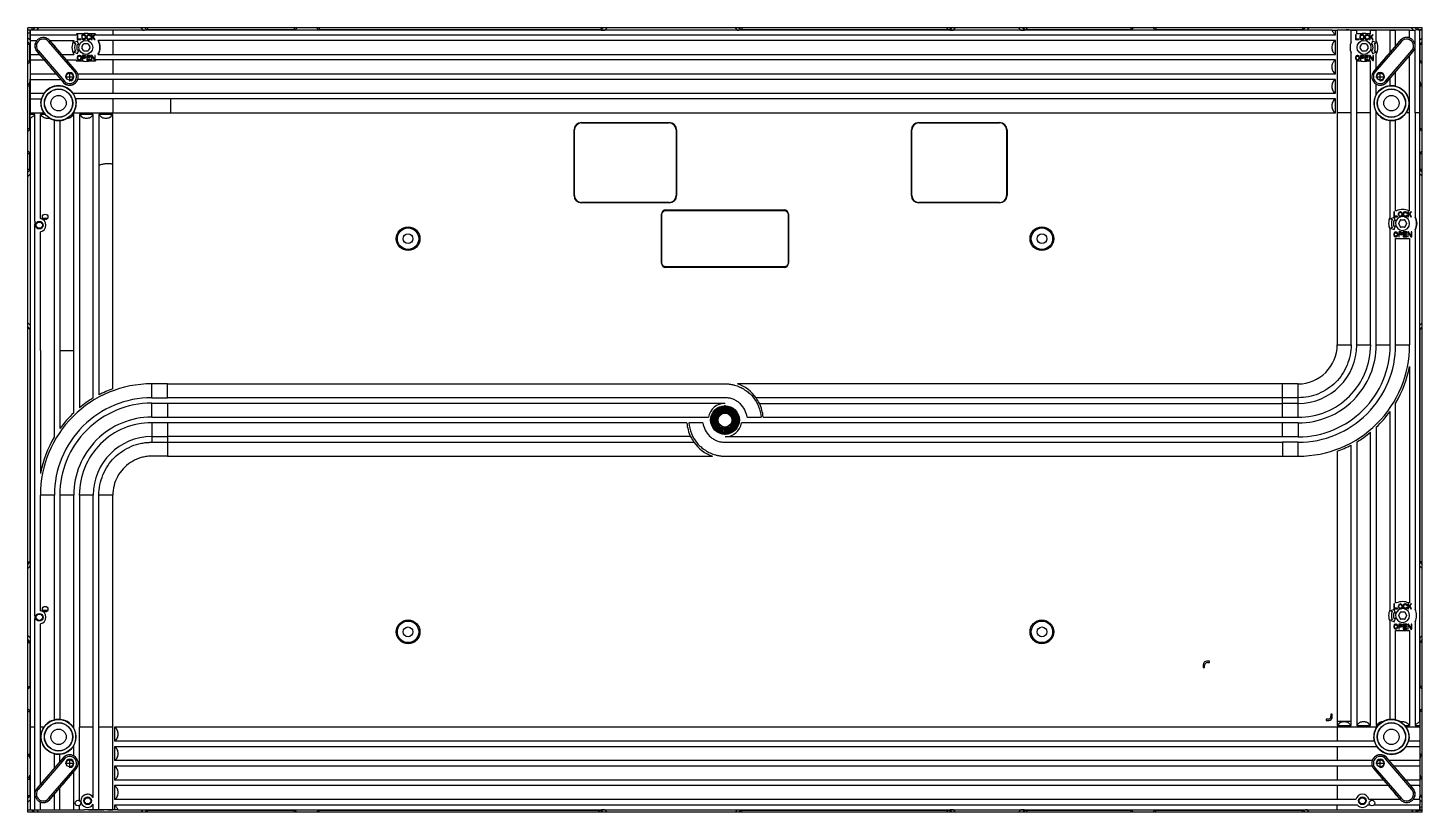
# Model space of a CAD drawing. Extents: x 0 to 1000, y 0 to 562.
import ezdxf

# ---------------------------------------------------------------- set-up
doc = ezdxf.new("R2010")
doc.units = 0
doc.layers.add('CABINET', color=8, linetype='Continuous')

# ---------------------------------------------------------------- blocks, each defined once
blk = doc.blocks.new('UDM_LAMINA_S-MAX')
at = {"layer": 'CABINET'}
for p, q in [((0, 0), (0, 562.5)), ((1000, 562.5), (0, 562.5)), ((0, 561.2), (3, 561.2)), ((0, 561), (1.5, 561)), ((1.5, 561), (1.6, 560.9)), ((6.3, 560.9), (1.6, 560.9)), ((3, 561.2), (3, 562.5)), ((3.5, 561), (5, 562.5)), ((6.3, 560.9), (7.8, 562.5)), ((60.9, 560.9), (6.3, 560.9)), ((60.9, 560.9), (60.9, 557.5)), ((82.5, 560.9), (60.9, 560.9)), ((80.9, 562.5), (82.5, 560.9)), ((917.5, 560.9), (82.5, 560.9)), ((83.8, 562.5), (85.3, 561)), ((85.7, 562.5), (85.7, 561.2)), ((191, 561.2), (85.7, 561.2)), ((191, 562.5), (191, 561.2)), ((193, 562.5), (191.6, 561.1)), ((207, 562.5), (208.4, 561.1)), ((209, 562.5), (209, 561.2)), ((410.7, 561.2), (209, 561.2)), ((410.7, 561.2), (412, 562.5)), ((410.7, 561.2), (411.1, 561)), ((411.1, 561), (412.6, 562.5)), ((413.8, 560.9), (415.4, 562.5)), ((507.2, 562.5), (508.7, 560.9)), ((510, 562.5), (511.5, 561)), ((512, 562.5), (512, 561.2)), ((658.7, 561.2), (512, 561.2)), ((660, 562.5), (658.7, 561.2)), ((662.1, 562.5), (660.8, 561.1)), ((660.8, 561.1), (661.1, 561)), ((661.1, 561), (662.6, 562.5)), ((663.8, 560.9), (665.4, 562.5)), ((710.6, 562.5), (712.2, 560.9)), ((713.4, 562.5), (714.9, 561)), ((715.2, 561.1), (713.9, 562.5)), ((714.9, 561), (715.2, 561.1)), ((717.3, 561.2), (716, 562.5)), ((791, 561.2), (717.3, 561.2)), ((791, 562.5), (791, 561.2)), ((793, 562.5), (791.6, 561.1)), ((807, 562.5), (808.4, 561.1)), ((809, 562.5), (809, 561.2)), ((914.2, 561.2), (809, 561.2)), ((914.2, 562.5), (914.2, 561.2)), ((914.7, 561), (916.2, 562.5)), ((917.5, 560.9), (919.1, 562.5)), ((935.4, 560.9), (917.5, 560.9)), ((935.4, 560.9), (937.8, 560.9)), ((937.8, 560.9), (939.1, 560.9)), ((937.8, 557.5), (937.8, 560.9)), ((939.1, 560.9), (939.1, 335.1)), ((991, 560.9), (942.6, 560.9)), ((949.1, 560.9), (953.1, 560.9)), ((949.1, 552.3), (949.1, 560.9)), ((953.1, 558.2), (953.1, 560.9)), ((963, 560.9), (967, 560.9)), ((963, 558.2), (963, 560.9)), ((967, 553.5), (967, 560.9)), ((977, 560.9), (981, 560.9)), ((977, 545), (977, 560.9)), ((981, 549.6), (981, 560.9)), ((991, 560.9), (995, 560.9)), ((991, 555.2), (991, 560.9)), ((992.2, 562.5), (993.6, 561.1)), ((995, 562.5), (996.5, 561)), ((995, 549.5), (995, 560.9)), ((997, 562.5), (997, 561.2)), ((1000, 561.2), (997, 561.2)), ((1000, 560.9), (998.4, 560.9)), ((998.4, 553.8), (998.4, 560.9)), ((1000, 0), (1000, 562.5)), ((0, 559), (1.6, 559)), ((1.4, 553.9), (0, 555.3)), ((1.5, 551), (0, 552.5)), ((1.4, 550.5), (0, 550.5)), ((1.4, 538.6), (1.4, 550.5)), ((1.6, 553.8), (1.6, 559)), ((1.6, 557.5), (1.6, 553.5)), ((1.6, 557.5), (34.7, 557.5)), ((1.6, 553.5), (6.5, 553.5)), ((14.9, 552.8), (15.7, 553.5)), ((33.8, 530.8), (14.9, 552.8)), ((34.6, 531.4), (15.7, 553.5)), ((15.7, 553.5), (32.9, 553.5)), ((35.6, 552.9), (33, 551.9)), ((33, 551.9), (34.1, 551.4)), ((34.7, 557.7), (34.7, 557.5)), ((39, 558.2), (35.2, 558.2)), ((35.4, 557.6), (35.4, 554.1)), ((35.8, 557.6), (35.4, 557.6)), ((35.4, 554.1), (38, 554.1)), ((35.5, 550.8), (36.6, 550.4)), ((36.6, 550.4), (35.6, 552.9)), ((35.8, 554.5), (35.8, 557.6)), ((38, 554.5), (35.8, 554.5)), ((38, 554.1), (38, 554.5)), ((38.6, 556.5), (38.6, 555.2)), ((38.8, 548.8), (40, 550.9)), ((39, 555.3), (39, 556.4)), ((40.3, 557.6), (39.8, 557.6)), ((39.8, 557.2), (40.3, 557.2)), ((40.3, 554.6), (39.8, 554.6)), ((39.8, 554.1), (40.3, 554.1)), ((40.4, 551.2), (42.9, 551.2)), ((41.1, 556.4), (41.1, 555.3)), ((41.5, 555.2), (41.5, 556.5)), ((42.1, 556.4), (42.1, 555.3)), ((42.5, 555.3), (42.5, 556.4)), ((43.9, 557.6), (43.3, 557.6)), ((43.3, 557.2), (43.9, 557.2)), ((43.9, 554.5), (43.3, 554.5)), ((43.3, 554.1), (43.9, 554.1)), ((43.3, 550.9), (44.5, 548.8)), ((48.2, 558.2), (44.3, 558.2)), ((44.5, 556.7), (45, 556.7)), ((45, 555), (44.5, 555)), ((44.9, 554.6), (45, 555)), ((45.5, 557.6), (45.5, 554.1)), ((46, 557.6), (45.5, 557.6)), ((45.5, 554.1), (46, 554.1)), ((46, 555.9), (46, 557.6)), ((47.6, 557.6), (46, 555.9)), ((46, 555.3), (46.5, 555.8)), ((46, 554.1), (46, 555.3)), ((46.5, 555.8), (47.6, 554.1)), ((46.8, 556.2), (48.2, 557.6)), ((48.2, 554.1), (46.8, 556.2)), ((48.2, 557.6), (47.6, 557.6)), ((47.6, 554.1), (48.2, 554.1)), ((48.7, 557.5), (48.7, 557.7)), ((48.7, 557.5), (937.8, 557.5)), ((937.8, 553.5), (50.4, 553.5)), ((60.9, 553.5), (60.9, 543.5)), ((937.8, 543.5), (937.8, 553.5)), ((952.6, 557.6), (952.2, 557.6)), ((952.2, 557.6), (952.2, 554.1)), ((952.2, 554.1), (954.8, 554.1)), ((952.6, 554.5), (952.6, 557.6)), ((954.8, 554.5), (952.6, 554.5)), ((955.7, 558.2), (953.1, 558.2)), ((954.8, 554.1), (954.8, 554.5)), ((955.4, 556.5), (955.4, 555.2)), ((955.5, 548.8), (956.7, 550.9)), ((955.8, 555.3), (955.8, 556.4)), ((957.1, 557.6), (956.6, 557.6)), ((956.6, 557.2), (957.1, 557.2)), ((957.1, 554.6), (956.6, 554.6)), ((956.6, 554.1), (957.1, 554.1)), ((957.1, 551.2), (959.6, 551.2)), ((957.9, 556.4), (957.9, 555.3)), ((958.3, 555.2), (958.3, 556.5)), ((958.9, 556.4), (958.9, 555.3)), ((959.3, 555.3), (959.3, 556.4)), ((960, 550.9), (961.2, 548.8)), ((960.7, 557.6), (960.1, 557.6)), ((960.1, 557.2), (960.7, 557.2)), ((960.7, 554.5), (960.1, 554.5)), ((960.1, 554.1), (960.7, 554.1)), ((963, 558.2), (961, 558.2)), ((961.3, 556.7), (961.8, 556.7)), ((961.8, 555), (961.3, 555)), ((961.7, 554.6), (961.8, 555)), ((962.8, 557.6), (962.3, 557.6)), ((962.3, 557.6), (962.3, 554.1)), ((962.3, 554.1), (962.8, 554.1)), ((964.4, 557.6), (962.8, 555.9)), ((962.8, 555.9), (962.8, 557.6)), ((962.8, 555.3), (963.3, 555.8)), ((962.8, 554.1), (962.8, 555.3)), ((963.3, 555.8), (964.4, 554.1)), ((964.4, 552.9), (963.4, 550.4)), ((963.4, 550.4), (964.5, 550.8)), ((963.6, 556.2), (965, 557.6)), ((965, 554.1), (963.6, 556.2)), ((965, 557.6), (964.4, 557.6)), ((964.4, 554.1), (965, 554.1)), ((967, 551.9), (964.4, 552.9)), ((984.3, 553.5), (965.4, 531.4)), ((965.9, 551.4), (967, 551.9)), ((985.1, 552.8), (966.2, 530.8)), ((985.1, 552.8), (984.2, 553.5)), ((1000, 555.3), (998.4, 553.8)), ((998.4, 64.6), (998.4, 553.8)), ((1000, 552.5), (998.5, 551)), ((1000, 550.5), (998.6, 550.5)), ((998.6, 538.6), (998.6, 550.5)), ((1.6, 543.5), (1.6, 539.5)), ((1.6, 543.5), (8.3, 543.5)), ((7.3, 546.3), (6.5, 545.5)), ((6.5, 545.6), (25.4, 523.6)), ((7.3, 546.3), (26.2, 524.2)), ((24.3, 543.5), (33, 543.5)), ((34.1, 545.7), (33, 545.2)), ((33, 545.2), (35.6, 544.2)), ((35.4, 541.5), (35.4, 540.5)), ((36.6, 546.7), (35.5, 546.3)), ((35.6, 544.2), (36.6, 546.7)), ((35.8, 540.5), (35.8, 541.5)), ((36.6, 542.3), (37.1, 542.3)), ((37.1, 542.7), (36.7, 542.7)), ((37.9, 541.5), (37.9, 540.5)), ((38.3, 540.5), (38.3, 541.5)), ((40, 546.2), (38.8, 548.3)), ((38.9, 542.7), (38.9, 539.2)), ((40.7, 542.7), (38.9, 542.7)), ((39.3, 541.3), (39.3, 542.4)), ((39.3, 542.4), (40.7, 542.4)), ((40.7, 541.3), (39.3, 541.3)), ((39.3, 539.2), (39.3, 540.8)), ((39.3, 540.8), (40.7, 540.8)), ((42.9, 545.9), (40.4, 545.9)), ((42.2, 542.7), (42.2, 539.2)), ((44.8, 542.7), (42.2, 542.7)), ((42.6, 541.3), (42.6, 542.3)), ((42.6, 542.3), (44.8, 542.3)), ((44.5, 541.3), (42.6, 541.3)), ((42.6, 539.7), (42.6, 540.9)), ((42.6, 540.9), (44.5, 540.9)), ((44.5, 548.3), (43.3, 546.2)), ((44.5, 540.9), (44.5, 541.3)), ((44.8, 542.3), (44.8, 542.7)), ((45.4, 542.7), (45.4, 539.2)), ((46, 542.7), (45.4, 542.7)), ((45.8, 539.2), (45.8, 542.3)), ((45.8, 542.3), (47.7, 539.2)), ((47.9, 539.8), (46, 542.7)), ((47.9, 542.7), (47.9, 539.8)), ((48.3, 542.7), (47.9, 542.7)), ((48.3, 539.2), (48.3, 542.7)), ((50.3, 543.5), (937.8, 543.5)), ((949.1, 501.6), (949.1, 544.8)), ((952.2, 541.5), (952.2, 540.5)), ((952.6, 540.5), (952.6, 541.5)), ((953.4, 542.3), (953.9, 542.3)), ((953.9, 542.7), (953.5, 542.7)), ((954.7, 541.5), (954.7, 540.5)), ((955.1, 540.5), (955.1, 541.5)), ((956.7, 546.2), (955.5, 548.3)), ((957.5, 542.7), (955.7, 542.7)), ((955.7, 542.7), (955.7, 539.2)), ((956.1, 542.4), (957.5, 542.4)), ((956.1, 541.3), (956.1, 542.4)), ((957.5, 541.3), (956.1, 541.3)), ((956.1, 540.8), (957.5, 540.8)), ((956.1, 539.2), (956.1, 540.8)), ((959.6, 545.9), (957.1, 545.9)), ((961.6, 542.7), (959, 542.7)), ((959, 542.7), (959, 539.2)), ((959.4, 542.3), (961.6, 542.3)), ((959.4, 541.3), (959.4, 542.3)), ((961.3, 541.3), (959.4, 541.3)), ((959.4, 540.9), (961.3, 540.9)), ((959.4, 539.7), (959.4, 540.9)), ((961.2, 548.3), (960, 546.2)), ((961.3, 540.9), (961.3, 541.3)), ((961.6, 542.3), (961.6, 542.7)), ((962.8, 542.7), (962.2, 542.7)), ((962.2, 542.7), (962.2, 539.2)), ((962.6, 539.2), (962.6, 542.3)), ((962.6, 542.3), (964.5, 539.2)), ((964.7, 539.8), (962.8, 542.7)), ((964.5, 546.3), (963.4, 546.7)), ((963.4, 546.7), (964.4, 544.2)), ((964.4, 544.2), (967, 545.2)), ((965.1, 542.7), (964.7, 542.7)), ((964.7, 542.7), (964.7, 539.8)), ((965.1, 539.2), (965.1, 542.7)), ((967, 545.2), (965.9, 545.7)), ((967, 533.3), (967, 543.6)), ((973.8, 524.2), (992.7, 546.3)), ((974.6, 523.6), (993.5, 545.6)), ((991, 431.3), (991, 542.7)), ((992.7, 546.3), (993.5, 545.6)), ((995, 501.6), (995, 549.6)), ((1.4, 538.6), (0, 538.6)), ((1.4, 538), (0, 536.7)), ((1.6, 539.5), (11.7, 539.5)), ((27.7, 539.5), (34.7, 539.5)), ((30, 524.2), (30, 530.8)), ((34.6, 531.5), (33.8, 530.8)), ((34.7, 539.5), (34.7, 539.2)), ((35.2, 538.8), (39.7, 538.8)), ((37.1, 539.7), (36.6, 539.7)), ((36.7, 539.2), (37.1, 539.2)), ((38.9, 539.2), (39.3, 539.2)), ((42.2, 539.2), (44.8, 539.2)), ((44.8, 539.7), (42.6, 539.7)), ((43.6, 538.8), (48.2, 538.8)), ((44.8, 539.2), (44.8, 539.7)), ((45.4, 539.2), (45.8, 539.2)), ((47.7, 539.2), (48.3, 539.2)), ((48.7, 539.2), (48.7, 539.5)), ((937.8, 539.5), (48.7, 539.5)), ((60.9, 539.5), (60.9, 529.5)), ((937.8, 529.5), (937.8, 539.5)), ((953.1, 538.8), (956.4, 538.8)), ((953.1, 335.1), (953.1, 538.8)), ((953.9, 539.7), (953.4, 539.7)), ((953.5, 539.2), (953.9, 539.2)), ((955.7, 539.2), (956.1, 539.2)), ((959, 539.2), (961.6, 539.2)), ((961.6, 539.7), (959.4, 539.7)), ((960.3, 538.8), (963, 538.8)), ((961.6, 539.2), (961.6, 539.7)), ((962.2, 539.2), (962.6, 539.2)), ((963, 335.1), (963, 538.8)), ((964.5, 539.2), (965.1, 539.2)), ((966.2, 530.8), (965.4, 531.4)), ((970, 524.2), (970, 530.8)), ((981, 520.6), (981, 531)), ((1000, 538.6), (998.6, 538.6)), ((1000, 536.7), (998.6, 538)), ((1.4, 521.5), (0, 522.8)), ((1.3, 520.8), (0, 520.8)), ((1.3, 490.2), (1.3, 520.8)), ((1.6, 529.5), (1.6, 526)), ((1.6, 529.5), (20.3, 529.5)), ((1.9, 525.5), (23.7, 525.5)), ((26.2, 524.2), (25.4, 523.5)), ((26.7, 527.5), (33.3, 527.5)), ((35.7, 529.5), (937.8, 529.5)), ((937.8, 525.5), (35.7, 525.5)), ((60.9, 525.5), (60.9, 515.6)), ((937.8, 515.6), (937.8, 525.5)), ((966.7, 527.5), (973.3, 527.5)), ((967, 514.5), (967, 522.2)), ((974.6, 523.5), (973.8, 524.2)), ((977, 521), (977, 526.4)), ((1000, 522.8), (998.6, 521.5)), ((1000, 520.8), (998.7, 520.8)), ((998.7, 490.2), (998.7, 520.8)), ((1.6, 515.1), (1.6, 511.6)), ((1.6, 511.6), (9.9, 511.6)), ((1.9, 515.6), (11.7, 515.6)), ((32.3, 515.6), (937.8, 515.6)), ((937.8, 511.6), (34.1, 511.6)), ((60.9, 511.6), (60.9, 501.6)), ((102.3, 511.6), (102.3, 501.6)), ((937.8, 501.6), (937.8, 511.6)), ((1.6, 500.3), (1.6, 501.6)), ((1.6, 501.6), (11.6, 501.6)), ((1.6, 497.9), (1.6, 500.3)), ((5, 500.3), (1.6, 500.3)), ((5, 423.8), (5, 500.3)), ((9, 425.7), (9, 500.3)), ((12.6, 500.3), (9, 500.3)), ((33, 500.3), (31.4, 500.3)), ((32.4, 501.6), (937.8, 501.6)), ((33, 286.4), (33, 500.3)), ((37, 500.3), (37, 290)), ((46.9, 500.3), (37, 500.3)), ((46.9, 297.1), (46.9, 500.3)), ((50.9, 500.3), (50.9, 299.3)), ((60.9, 500.3), (50.9, 500.3)), ((60.9, 303.7), (60.9, 500.3)), ((949.1, 501.6), (939.1, 501.6)), ((949.1, 335.1), (949.1, 501.6)), ((963, 501.6), (953.1, 501.6)), ((967, 335.1), (967, 502.5)), ((967.6, 501.6), (967, 501.6)), ((991, 501.6), (988.5, 501.6)), ((998.4, 501.6), (995, 501.6)), ((995, 501.6), (995, 426.8)), ((1.3, 490.2), (0, 490.2)), ((1.6, 497.9), (1.6, 8.7)), ((19, 269), (19, 496.4)), ((23, 496), (23, 275.1)), ((397, 494.6), (397, 494.3)), ((397, 494.6), (460, 494.6)), ((397, 494.3), (460, 494.3)), ((460, 494.6), (460, 494.3)), ((639, 494.6), (697, 494.6)), ((639, 494.6), (639, 494.3)), ((639, 494.3), (697, 494.3)), ((697, 494.6), (697, 494.3)), ((977, 426.5), (977, 496)), ((981, 431.3), (981, 496.4)), ((1000, 490.2), (998.7, 490.2)), ((1.4, 489.6), (0, 488.2)), ((391.7, 442.3), (391.7, 489.3)), ((391.7, 489.3), (392, 489.3)), ((392, 442.3), (392, 489.3)), ((465, 489.3), (465, 442.3)), ((465.3, 489.3), (465, 489.3)), ((465.3, 489.3), (465.3, 442.3)), ((633.7, 489.3), (634, 489.3)), ((633.7, 442.3), (633.7, 489.3)), ((634, 442.3), (634, 489.3)), ((702.3, 489.3), (702, 489.3)), ((702, 489.3), (702, 442.3)), ((702.3, 489.3), (702.3, 442.3)), ((1000, 488.2), (998.6, 489.6)), ((1.4, 472.9), (0, 474.2)), ((1.3, 472.2), (0, 472.2)), ((1.3, 460.9), (1.3, 472.2)), ((1000, 474.2), (998.6, 472.9)), ((1000, 472.2), (998.7, 472.2)), ((998.7, 460.9), (998.7, 472.2)), ((1.3, 460.9), (0, 460.9)), ((0, 458.9), (1.5, 460.4)), ((1000, 458.9), (998.5, 460.4)), ((1000, 460.9), (998.7, 460.9)), ((0, 456.1), (1.6, 457.6)), ((1000, 456.1), (998.4, 457.6)), ((391.7, 442.3), (392, 442.3)), ((465.3, 442.3), (465, 442.3)), ((633.7, 442.3), (634, 442.3)), ((702.3, 442.3), (702, 442.3)), ((397, 437), (397, 437.3)), ((460, 437.3), (397, 437.3)), ((460, 437), (397, 437)), ((457.5, 431.9), (457.5, 431.6)), ((457.5, 431.9), (542.5, 431.9)), ((460, 437), (460, 437.3)), ((542.5, 431.9), (542.5, 431.6)), ((697, 437.3), (639, 437.3)), ((639, 437), (639, 437.3)), ((697, 437), (639, 437)), ((697, 437), (697, 437.3)), ((980.1, 430.5), (979.7, 430.5)), ((979.7, 430.5), (979.7, 427)), ((980.1, 427.5), (980.1, 430.5)), ((981.7, 431.3), (981, 431.3)), ((984.1, 430.1), (984.6, 430.1)), ((984.6, 430.5), (984.2, 430.5)), ((988.2, 430.5), (987.6, 430.5)), ((987.6, 430.1), (988.2, 430.1)), ((990.3, 430.5), (989.8, 430.5)), ((989.8, 430.5), (989.8, 427)), ((991.9, 430.5), (990.3, 428.8)), ((990.3, 428.8), (990.3, 430.5)), ((991, 431.3), (990.4, 431.3)), ((991.1, 429.1), (992.5, 430.5)), ((992.5, 430.5), (991.9, 430.5)), ((5, 140.8), (5, 421.7)), ((10.6, 426), (14.3, 426)), ((454.4, 393.8), (454.4, 428.8)), ((454.4, 428.8), (454.7, 428.8)), ((545.6, 428.8), (545.3, 428.8)), ((545.6, 428.8), (545.6, 393.8)), ((980, 426.6), (977.4, 425.6)), ((977.4, 425.6), (978.5, 425.1)), ((979.7, 427), (982.3, 427)), ((979.9, 424.5), (981, 424.1)), ((981, 420.4), (979.9, 420)), ((981, 424.1), (980, 426.6)), ((980, 417.9), (981, 420.4)), ((982.3, 427.5), (980.1, 427.5)), ((982.3, 427), (982.3, 427.5)), ((982.9, 429.3), (982.9, 428.3)), ((983.2, 422.5), (984.4, 424.6)), ((984.4, 419.9), (983.2, 422)), ((983.3, 428.3), (983.3, 429.3)), ((984.6, 427.5), (984.1, 427.5)), ((984.2, 427), (984.6, 427)), ((984.8, 424.9), (987.3, 424.9)), ((985.4, 429.3), (985.4, 428.3)), ((985.8, 428.3), (985.8, 429.3)), ((986.4, 429.4), (986.4, 428.2)), ((986.8, 428.2), (986.8, 429.4)), ((987.5, 427), (988.2, 427)), ((988.2, 427.5), (987.6, 427.5)), ((987.7, 424.6), (988.9, 422.5)), ((988.9, 422), (987.7, 419.9)), ((988.8, 429.7), (989.2, 429.7)), ((989.2, 427.9), (988.8, 427.9)), ((989.8, 427), (990.3, 427)), ((990.3, 428.2), (990.8, 428.8)), ((990.3, 427), (990.3, 428.2)), ((990.8, 428.8), (991.9, 427)), ((992.5, 427), (991.1, 429.1)), ((991.9, 427), (992.5, 427)), ((9, 331.1), (9, 416.3)), ((977, 335.1), (977, 418)), ((978.5, 419.4), (977.4, 418.9)), ((977.4, 418.9), (980, 417.9)), ((979.7, 414.8), (979.7, 413.8)), ((980.1, 413.8), (980.1, 414.8)), ((981.3, 416.1), (980.9, 416.1)), ((980.9, 415.6), (981.4, 415.6)), ((981.4, 413), (980.9, 413)), ((980.9, 412.6), (981.3, 412.6)), ((981, 411.5), (991, 411.5)), ((981, 335.1), (981, 411.5)), ((982.2, 414.8), (982.2, 413.8)), ((982.6, 413.8), (982.6, 414.8)), ((984.9, 416.1), (983.2, 416.1)), ((983.2, 416.1), (983.2, 412.6)), ((983.2, 412.6), (983.6, 412.6)), ((983.6, 415.7), (985, 415.7)), ((983.6, 414.6), (983.6, 415.7)), ((985, 414.6), (983.6, 414.6)), ((983.6, 414.2), (984.9, 414.2)), ((983.6, 412.6), (983.6, 414.2)), ((987.3, 419.6), (984.8, 419.6)), ((989.1, 416.1), (986.5, 416.1)), ((986.5, 416.1), (986.5, 412.6)), ((986.5, 412.6), (989.1, 412.6)), ((986.9, 415.7), (989.1, 415.7)), ((986.9, 414.7), (986.9, 415.7)), ((988.8, 414.7), (986.9, 414.7)), ((986.9, 414.2), (988.8, 414.2)), ((986.9, 413), (986.9, 414.2)), ((989.1, 413), (986.9, 413)), ((988.8, 414.2), (988.8, 414.7)), ((989.1, 415.7), (989.1, 416.1)), ((989.1, 412.6), (989.1, 413)), ((990.3, 416.1), (989.7, 416.1)), ((989.7, 416.1), (989.7, 412.6)), ((989.7, 412.6), (990.1, 412.6)), ((990.1, 415.7), (991.9, 412.6)), ((990.1, 412.6), (990.1, 415.7)), ((992.2, 413.1), (990.3, 416.1)), ((991, 411.5), (991, 335.1)), ((991.9, 412.6), (992.6, 412.6)), ((992.6, 416.1), (992.2, 416.1)), ((992.2, 416.1), (992.2, 413.1)), ((992.6, 412.6), (992.6, 416.1)), ((995, 417.7), (995, 145.5)), ((454.4, 393.8), (454.7, 393.8)), ((457.5, 390.7), (457.5, 391)), ((542.5, 390.7), (457.5, 390.7)), ((542.5, 390.7), (542.5, 391)), ((545.6, 393.8), (545.3, 393.8)), ((1.6, 349.3), (0, 350.9)), ((1000, 350.9), (998.4, 349.3)), ((1.5, 346.6), (0, 348.1)), ((1.3, 346.2), (0, 347.5)), ((1.3, 346.2), (1.5, 346.6)), ((1.3, 346.2), (1.3, 179.6)), ((1000, 348.1), (998.5, 346.6)), ((998.5, 346.6), (998.7, 346.2)), ((1000, 347.5), (998.7, 346.2)), ((998.7, 179.6), (998.7, 346.2)), ((9, 331.1), (9, 242.9)), ((23, 331.1), (33, 331.1)), ((939.1, 335.1), (949.1, 335.1)), ((953.1, 335.1), (963, 335.1)), ((967, 335.1), (977, 335.1)), ((981, 335.1), (991, 335.1)), ((991, 319.6), (991, 150)), ((88.9, 297.2), (88.9, 307.2)), ((100.2, 307.2), (88.9, 307.2)), ((100.2, 297.2), (100.2, 307.2)), ((899.8, 307.2), (509, 307.2)), ((911.1, 307.2), (899.8, 307.2)), ((899.8, 293.2), (899.8, 307.2)), ((911.1, 283.2), (911.1, 307.2)), ((88.9, 297.2), (100.2, 297.2)), ((88.9, 283.3), (88.9, 293.2)), ((500, 293.2), (88.9, 293.2)), ((100.2, 293.2), (100.2, 283.2)), ((497.3, 290.1), (498.1, 286.9)), ((497.8, 289.2), (497.5, 290.2)), ((498.2, 290.4), (498.8, 287.1)), ((498.8, 290.5), (498.9, 287.2)), ((499.4, 287.2), (499.3, 290.5)), ((499.4, 291.5), (499.4, 291.3)), ((499.6, 289.5), (499.5, 290.5)), ((499.7, 291.3), (499.6, 291.5)), ((499.7, 287.2), (499.9, 290.5)), ((500.5, 290.5), (500.1, 287.2)), ((500.3, 291.3), (500.4, 291.5)), ((501.1, 290.5), (500.5, 287.5)), ((500.6, 291.3), (500.6, 291.5)), ((500.6, 289.4), (500.7, 290.5)), ((500.9, 287.2), (501.6, 290.4)), ((501.6, 289.3), (501.9, 290.4)), ((501.6, 287), (502.6, 290.2)), ((501.8, 287), (503.1, 290)), ((899.8, 297.2), (522.3, 297.2)), ((524.7, 293.2), (899.8, 293.2)), ((911.1, 297.2), (899.8, 297.2)), ((911.1, 293.2), (899.8, 293.2)), ((899.8, 283.2), (899.8, 293.2)), ((981, 150), (981, 293.5)), ((88.9, 283.2), (488.2, 283.2)), ((489.7, 281.6), (489.9, 281.5)), ((489.9, 281), (489.7, 280.9)), ((490, 281.8), (489.8, 281.8)), ((489.8, 280.7), (490, 280.7)), ((490.6, 281.2), (490.2, 281.2)), ((490.6, 281), (490.7, 281)), ((491.8, 281.3), (490.7, 281.4)), ((490.7, 281.2), (490.7, 281.3)), ((494, 281), (490.7, 281.2)), ((490.7, 280.6), (493.1, 280.6)), ((491.8, 280.4), (490.7, 280.3)), ((494, 282), (490.8, 282.8)), ((494, 281.8), (490.8, 282.2)), ((490.8, 280.1), (494.1, 280.3)), ((490.9, 283.3), (490.9, 283.3)), ((492.1, 283.4), (491, 283.7)), ((494.1, 282.5), (491, 283.5)), ((491.3, 284.6), (494.4, 283.4)), ((491.6, 285.2), (494.4, 283.5)), ((494.6, 283.9), (491.8, 285.6)), ((492.1, 285.7), (491.9, 285.9)), ((492.2, 286.3), (494.9, 284.4)), ((492.3, 288.1), (492.5, 287.9)), ((493.2, 285.9), (492.3, 286.5)), ((492.4, 286.7), (495.1, 284.7)), ((492.7, 288.2), (492.5, 288.3)), ((492.8, 287.1), (495.2, 284.8)), ((493, 288.8), (493.1, 288.6)), ((493.3, 288.8), (493.2, 288.9)), ((495.4, 285.2), (493.2, 287.5)), ((494.1, 286.9), (493.3, 287.7)), ((495.8, 285.5), (493.6, 288)), ((495.9, 285.6), (494, 288.3)), ((494.4, 288.7), (496.2, 285.9)), ((495, 281.2), (494.7, 281.2)), ((496.6, 286.2), (494.9, 289.1)), ((495.7, 288.2), (495.1, 289.2)), ((496, 289.6), (497.4, 286.6)), ((496.5, 289.9), (497.5, 286.7)), ((502.3, 286.8), (503.9, 289.7)), ((504.9, 289.1), (503.2, 286.4)), ((505.4, 288.8), (503.3, 286.3)), ((503.6, 288.6), (504.1, 289.6)), ((503.6, 286), (505.9, 288.5)), ((506.3, 288.1), (503.9, 285.8)), ((506.7, 287.7), (504.3, 285.4)), ((507.1, 287.2), (504.4, 285.3)), ((504.7, 285), (507.5, 286.8)), ((505, 284.6), (507.7, 286.4)), ((505, 284.5), (508, 285.9)), ((505.3, 281.2), (505, 281.2)), ((508.3, 285.5), (505.3, 284.1)), ((505.5, 283.7), (508.6, 284.8)), ((505.7, 287.1), (506.5, 287.9)), ((509, 283.6), (505.8, 282.8)), ((509.1, 283), (505.8, 282.7)), ((505.9, 282.3), (509.2, 282.5)), ((509.2, 282.4), (505.9, 282.2)), ((509.1, 279.2), (505.9, 280.1)), ((509.3, 281.3), (506, 281.3)), ((509.3, 280.7), (506, 281.2)), ((506, 280.8), (509.2, 280.2)), ((506.7, 288.8), (506.8, 288.9)), ((506.7, 286), (507.6, 286.6)), ((506.8, 280.3), (509.2, 279.7)), ((506.9, 288.6), (507, 288.8)), ((507.3, 288.2), (507.5, 288.3)), ((507.5, 287.9), (507.7, 288.1)), ((507.7, 284.2), (508.7, 284.6)), ((508.4, 285.3), (508, 285.1)), ((508.2, 282.1), (509.3, 282.2)), ((508.3, 285.5), (508.3, 285.5)), ((509.2, 282.7), (509.2, 282.7)), ((509.3, 280.4), (509.3, 280.4)), ((509.8, 281.2), (509.4, 281.2)), ((509.8, 281.2), (509.4, 281.2)), ((510, 281.8), (510.2, 281.8)), ((510, 280.7), (510.2, 280.7)), ((510.1, 281.5), (510.3, 281.6)), ((510.1, 281), (510.3, 280.9)), ((515.8, 283.2), (525.9, 283.2)), ((527.4, 283.2), (899.8, 283.2)), ((899.8, 283.2), (911.1, 283.2)), ((977, 231.4), (977, 287.4)), ((88.9, 279.2), (88.9, 265.3)), ((100.2, 279.2), (88.9, 279.2)), ((100.2, 279.2), (100.2, 269.3)), ((472.6, 279.2), (100.2, 279.2)), ((484.2, 279.2), (474.1, 279.2)), ((494.2, 279.9), (490.9, 279.6)), ((494.3, 279.5), (491, 278.8)), ((492, 279.3), (491, 279)), ((491.2, 278.3), (494.4, 279.1)), ((491.4, 277.8), (494.4, 279)), ((492.6, 277.7), (491.6, 277.2)), ((491.7, 277), (494.7, 278.4)), ((491.7, 277), (491.7, 277)), ((494.9, 278.1), (491.9, 276.7)), ((492.2, 276.2), (495.1, 277.8)), ((492.5, 275.7), (495.2, 277.7)), ((493.1, 273.9), (493, 273.7)), ((493.9, 275.7), (493.1, 275)), ((493.3, 273.7), (493.2, 273.6)), ((495.8, 277), (493.3, 274.8)), ((493.7, 274.4), (496.1, 276.7)), ((493.7, 274.4), (493.7, 274.4)), ((496.4, 276.5), (494.1, 274.1)), ((496.5, 276.4), (494.5, 273.7)), ((495.5, 274.4), (494.9, 273.5)), ((497, 276), (495.1, 273.3)), ((495.6, 273.1), (497.4, 275.8)), ((496.1, 272.8), (497.5, 275.8)), ((496.6, 273.8), (496.2, 272.8)), ((496.4, 272.7), (497.8, 275.7)), ((497.5, 273.9), (496.9, 272.5)), ((497, 272.4), (497, 272.4)), ((498.4, 275.5), (497.2, 272.4)), ((497.7, 272.2), (498.8, 275.4)), ((498.3, 272.1), (498.9, 275.3)), ((499.4, 273.1), (499.3, 272)), ((499.4, 273.8), (499.4, 273.1)), ((499.4, 271.2), (499.4, 271)), ((499.5, 272), (499.9, 275.3)), ((499.9, 275.3), (499.5, 272)), ((499.6, 271), (499.7, 271.2)), ((500.3, 275.3), (500.1, 271.9)), ((500.1, 272), (500.3, 275.3)), ((500.3, 271.2), (500.4, 271)), ((500.6, 272), (500.4, 275.3)), ((500.4, 275.3), (500.6, 272)), ((500.7, 272), (500.6, 273.1)), ((500.6, 271.2), (500.6, 271)), ((501.4, 275.4), (501.8, 272.1)), ((501.4, 273.2), (501.6, 272.1)), ((502.7, 272.4), (501.9, 275.6)), ((502.3, 275.7), (503.2, 272.5)), ((502.4, 272.3), (502.4, 272.3)), ((502.5, 275.8), (503.8, 272.7)), ((502.8, 275.9), (504, 272.9)), ((504.5, 273.1), (503.2, 276.2)), ((505, 273.4), (503.3, 276.2)), ((503.4, 273.8), (503.9, 272.8)), ((505.6, 273.8), (503.8, 276.6)), ((504, 276.8), (506, 274.1)), ((506.4, 274.5), (504.3, 277.1)), ((506.8, 274.9), (504.4, 277.2)), ((504.8, 274.6), (505.4, 273.7)), ((505, 277.9), (507.6, 275.9)), ((507.8, 276.2), (505.1, 278.1)), ((505.3, 278.5), (508.1, 276.6)), ((505.4, 278.6), (508.4, 277.2)), ((505.7, 279.3), (508.7, 277.9)), ((508.9, 278.4), (505.8, 279.7)), ((506.6, 276.3), (507.5, 275.7)), ((506.7, 273.7), (506.8, 273.6)), ((506.9, 273.9), (507, 273.7)), ((507.3, 274.3), (507.5, 274.2)), ((507.5, 274.6), (507.7, 274.4)), ((507.6, 278.1), (508.6, 277.7)), ((508, 279.2), (509, 279)), ((911.1, 279.2), (511.8, 279.2)), ((899.8, 269.3), (899.8, 279.2)), ((911.1, 279.2), (911.1, 269.3)), ((963, 62.2), (963, 272.5)), ((967, 276.1), (967, 62.2)), ((88.9, 269.3), (100.2, 269.3)), ((100.2, 269.3), (100.2, 255.3)), ((475.3, 269.3), (100.2, 269.3)), ((100.2, 265.3), (477.7, 265.3)), ((500, 269.3), (911.1, 269.3)), ((911.1, 265.3), (899.8, 265.3)), ((899.8, 265.3), (899.8, 255.3)), ((911.1, 255.3), (911.1, 265.3)), ((949.1, 62.2), (949.1, 263.2)), ((953.1, 265.4), (953.1, 62.2)), ((100.2, 255.3), (491, 255.3)), ((899.8, 255.3), (911.1, 255.3)), ((939.1, 258.8), (939.1, 65.3)), ((977, 145.3), (977, 231.4)), ((9, 144.4), (9, 227.4)), ((19, 227.4), (9, 227.4)), ((19, 66.1), (19, 227.4)), ((23, 227.4), (23, 66.5)), ((33, 227.4), (23, 227.4)), ((33, 60), (33, 227.4)), ((37, 227.4), (37, 60.9)), ((46.9, 227.4), (37, 227.4)), ((46.9, 10.5), (46.9, 227.4)), ((50.9, 1.6), (50.9, 227.4)), ((60.9, 227.4), (50.9, 227.4)), ((60.9, 60.9), (60.9, 227.4)), ((0, 179.6), (1.3, 179.6)), ((0, 177.7), (1.5, 179.2)), ((0, 174.8), (1.6, 176.4)), ((998.4, 176.4), (1000, 174.8)), ((998.5, 179.2), (1000, 177.7)), ((1000, 179.6), (998.7, 179.6)), ((981.7, 150), (981, 150)), ((991, 150), (990.4, 150)), ((10.6, 144.8), (14.3, 144.8)), ((980, 145.4), (977.4, 144.3)), ((977.4, 144.3), (978.5, 143.9)), ((980.1, 149.3), (979.7, 149.3)), ((979.7, 149.3), (979.7, 145.8)), ((979.7, 145.8), (982.3, 145.8)), ((979.9, 143.3), (981, 142.8)), ((981, 142.8), (980, 145.4)), ((980.1, 146.2), (980.1, 149.3)), ((982.3, 146.2), (980.1, 146.2)), ((982.3, 145.8), (982.3, 146.2)), ((982.9, 148), (982.9, 147)), ((983.2, 141.2), (984.4, 143.4)), ((984.4, 138.6), (983.2, 140.7)), ((983.3, 147), (983.3, 148)), ((984.1, 148.8), (984.6, 148.8)), ((984.6, 146.2), (984.1, 146.2)), ((984.6, 149.3), (984.2, 149.3)), ((984.2, 145.8), (984.6, 145.8)), ((984.8, 143.6), (987.3, 143.6)), ((985.4, 148), (985.4, 147)), ((985.8, 147), (985.8, 148)), ((986.4, 148.1), (986.4, 147)), ((986.8, 147), (986.8, 148.1)), ((987.5, 145.8), (988.2, 145.8)), ((988.2, 149.3), (987.6, 149.3)), ((987.6, 148.9), (988.2, 148.9)), ((988.2, 146.2), (987.6, 146.2)), ((987.7, 143.4), (988.9, 141.2)), ((988.9, 140.7), (987.7, 138.6)), ((988.8, 148.4), (989.2, 148.4)), ((989.2, 146.7), (988.8, 146.7)), ((990.3, 149.3), (989.8, 149.3)), ((989.8, 149.3), (989.8, 145.8)), ((989.8, 145.8), (990.3, 145.8)), ((990.3, 147.6), (990.3, 149.3)), ((991.9, 149.3), (990.3, 147.6)), ((990.3, 147), (990.8, 147.5)), ((990.3, 145.8), (990.3, 147)), ((990.8, 147.5), (991.9, 145.8)), ((991.1, 147.9), (992.5, 149.3)), ((992.5, 145.8), (991.1, 147.9)), ((992.5, 149.3), (991.9, 149.3)), ((991.9, 145.8), (992.5, 145.8)), ((5, 60.9), (5, 138.7)), ((9, 60.9), (9, 135.1)), ((977, 66.5), (977, 136.7)), ((978.5, 138.1), (977.4, 137.7)), ((977.4, 137.7), (980, 136.6)), ((979.7, 133.6), (979.7, 132.6)), ((981, 139.2), (979.9, 138.7)), ((980, 136.6), (981, 139.2)), ((980.1, 132.6), (980.1, 133.6)), ((981.3, 134.8), (980.9, 134.8)), ((980.9, 134.4), (981.4, 134.4)), ((981.4, 131.8), (980.9, 131.8)), ((980.9, 131.3), (981.3, 131.3)), ((981, 130.2), (991, 130.2)), ((981, 66.1), (981, 130.2)), ((982.2, 133.6), (982.2, 132.6)), ((982.6, 132.6), (982.6, 133.6)), ((984.9, 134.8), (983.2, 134.8)), ((983.2, 134.8), (983.2, 131.3)), ((983.2, 131.3), (983.6, 131.3)), ((983.6, 134.5), (985, 134.5)), ((983.6, 133.4), (983.6, 134.5)), ((985, 133.4), (983.6, 133.4)), ((983.6, 132.9), (984.9, 132.9)), ((983.6, 131.3), (983.6, 132.9)), ((987.3, 138.4), (984.8, 138.4)), ((989.1, 134.8), (986.5, 134.8)), ((986.5, 134.8), (986.5, 131.3)), ((986.5, 131.3), (989.1, 131.3)), ((986.9, 134.4), (989.1, 134.4)), ((986.9, 133.4), (986.9, 134.4)), ((988.8, 133.4), (986.9, 133.4)), ((986.9, 133), (988.8, 133)), ((986.9, 131.8), (986.9, 133)), ((989.1, 131.8), (986.9, 131.8)), ((988.8, 133), (988.8, 133.4)), ((989.1, 134.4), (989.1, 134.8)), ((989.1, 131.3), (989.1, 131.8)), ((990.3, 134.8), (989.7, 134.8)), ((989.7, 134.8), (989.7, 131.3)), ((989.7, 131.3), (990.1, 131.3)), ((990.1, 134.4), (991.9, 131.3)), ((990.1, 131.3), (990.1, 134.4)), ((992.2, 131.9), (990.3, 134.8)), ((991, 130.2), (991, 62.2)), ((991.9, 131.3), (992.6, 131.3)), ((992.6, 134.8), (992.2, 134.8)), ((992.2, 134.8), (992.2, 131.9)), ((992.6, 131.3), (992.6, 134.8)), ((995, 136.5), (995, 62.2)), ((1.6, 124.9), (0, 126.5)), ((1.5, 122.1), (0, 123.7)), ((0, 121.6), (1.3, 121.6)), ((1.3, 121.6), (1.3, 90.2)), ((1000, 126.5), (998.4, 124.9)), ((1000, 123.7), (998.5, 122.1)), ((1000, 121.6), (998.7, 121.6)), ((998.7, 90.2), (998.7, 121.6)), ((843, 105.7), (843, 103.8)), ((843, 103.8), (844, 103.8)), ((844, 103.8), (844, 105.3)), ((847.5, 108.3), (845.6, 108.3)), ((846, 107.3), (847.5, 107.3)), ((847.5, 107.3), (847.5, 108.3)), ((0, 90.2), (1.3, 90.2)), ((1000, 90.2), (998.7, 90.2)), ((0, 88.2), (1.4, 89.6)), ((1000, 88.2), (998.6, 89.6)), ((0, 74.2), (1.4, 72.9)), ((0, 72.2), (1.3, 72.2)), ((1.3, 72.2), (1.3, 41.6)), ((935.6, 70.2), (934.6, 70.2)), ((934.6, 70.2), (934.6, 68.7)), ((935.6, 68.3), (935.6, 70.2)), ((1000, 74.2), (998.6, 72.9)), ((1000, 72.2), (998.7, 72.2)), ((998.7, 41.6), (998.7, 72.2)), ((5, 60.9), (1.6, 60.9)), ((5, 12.9), (5, 60.9)), ((9, 19.8), (9, 60.9)), ((11.5, 60.9), (9, 60.9)), ((33, 60.9), (32.4, 60.9)), ((37, 8.2), (37, 60.9)), ((46.9, 60.9), (37, 60.9)), ((60.9, 60.9), (50.9, 60.9)), ((60.9, 1.6), (60.9, 60.9)), ((62.2, 60.9), (62.2, 50.9)), ((967.6, 60.9), (62.2, 60.9)), ((932.6, 66.7), (931.1, 66.7)), ((931.1, 66.7), (931.1, 65.7)), ((931.1, 65.7), (933, 65.7)), ((939.1, 65.3), (949.1, 65.3)), ((939.1, 65.3), (939.1, 62.2)), ((939.1, 62.2), (949.1, 62.2)), ((939.1, 60.9), (939.1, 50.9)), ((953.1, 62.2), (963, 62.2)), ((967, 62.2), (968.6, 62.2)), ((987.4, 62.2), (991, 62.2)), ((998.4, 60.9), (988.4, 60.9)), ((995, 62.2), (998.4, 62.2)), ((998.4, 64.6), (998.4, 62.2)), ((998.4, 62.2), (998.4, 60.9)), ((965.9, 50.9), (62.2, 50.9)), ((998.4, 50.9), (990.1, 50.9)), ((998.4, 50.9), (998.4, 46.9)), ((0, 41.6), (1.3, 41.6)), ((0, 39.7), (1.4, 41)), ((19, 31.5), (19, 41.9)), ((23, 36.1), (23, 41.5)), ((33, 40.3), (33, 48)), ((62.2, 46.9), (62.2, 37)), ((967.7, 46.9), (62.2, 46.9)), ((939.1, 46.9), (939.1, 37)), ((998.4, 46.9), (988.3, 46.9)), ((1000, 39.7), (998.6, 41)), ((1000, 41.6), (998.7, 41.6)), ((25.4, 38.9), (6.5, 16.9)), ((26.2, 38.3), (7.3, 16.2)), ((14.9, 9.7), (33.8, 31.7)), ((15.7, 9), (34.6, 31.1)), ((26.2, 38.3), (25.4, 39)), ((26.7, 35), (33.3, 35)), ((30, 31.7), (30, 38.3)), ((33.8, 31.7), (34.6, 31.1)), ((964.3, 37), (62.2, 37)), ((62.2, 33), (62.2, 23)), ((964.3, 33), (62.2, 33)), ((939.1, 33), (939.1, 23)), ((966.2, 31.7), (965.4, 31)), ((965.4, 31.1), (984.3, 9)), ((966.2, 31.7), (985.1, 9.7)), ((966.7, 35), (973.3, 35)), ((970, 31.7), (970, 38.3)), ((974.6, 39), (973.8, 38.3)), ((992.7, 16.2), (973.8, 38.3)), ((993.5, 16.9), (974.6, 38.9)), ((998.4, 37), (976.3, 37)), ((998.4, 33), (979.7, 33)), ((998.4, 37), (998.4, 33)), ((0, 25.6), (1.4, 24.3)), ((0, 23.6), (1.3, 23.6)), ((1.3, 23.6), (1.3, 12)), ((33, 1.6), (33, 29.2)), ((972.3, 23), (62.2, 23)), ((971.7, 23.6), (971.9, 23.5)), ((998.4, 23), (988.3, 23)), ((998.4, 23), (998.4, 19)), ((1000, 25.6), (998.6, 24.3)), ((1000, 23.6), (998.7, 23.6)), ((998.7, 12), (998.7, 23.6)), ((0, 12), (1.3, 12)), ((0, 10), (1.5, 11.5)), ((5, 1.6), (5, 13)), ((7.3, 16.2), (6.5, 16.9)), ((19, 1.6), (19, 12.9)), ((23, 1.6), (23, 17.5)), ((62.2, 19), (62.2, 9)), ((975.7, 19), (62.2, 19)), ((939.1, 19), (939.1, 9)), ((998.4, 19), (991.7, 19)), ((993.5, 17), (992.7, 16.2)), ((998.5, 11.5), (1000, 10)), ((1000, 12), (998.7, 12)), ((0, 7.2), (1.6, 8.7)), ((0, 1.6), (1.6, 1.6)), ((3, 1.3), (0, 1.3)), ((1000, 0), (0, 0)), ((1.6, 8.7), (1.6, 1.6)), ((3, 1.3), (3, 0)), ((5, 0), (3.5, 1.5)), ((5, 1.6), (9, 1.6)), ((6.3, 1.6), (29.5, 1.6)), ((7.8, 0), (6.4, 1.4)), ((9, 1.6), (9, 7.3)), ((15.8, 9), (14.9, 9.7)), ((19, 1.6), (23, 1.6)), ((33, 1.6), (37, 1.6)), ((37, 1.6), (37, 4.7)), ((57.4, 1.6), (40.4, 1.6)), ((46.9, 1.6), (46.9, 5.7)), ((46.9, 1.6), (50.9, 1.6)), ((64.6, 1.6), (57.4, 1.6)), ((62.2, 1.6), (60.9, 1.6)), ((952.5, 9), (62.2, 9)), ((62.2, 5), (62.2, 1.6)), ((953.6, 5), (62.2, 5)), ((64.6, 1.6), (62.2, 1.6)), ((64.6, 1.6), (82.5, 1.6)), ((82.5, 1.6), (80.9, 0)), ((82.5, 1.6), (917.5, 1.6)), ((85.3, 1.5), (83.8, 0)), ((85.7, 0), (85.7, 1.3)), ((85.7, 1.3), (191, 1.3)), ((191, 0), (191, 1.3)), ((193, 0), (191.6, 1.4)), ((207, 0), (208.4, 1.4)), ((209, 1.3), (408.7, 1.3)), ((209, 0), (209, 1.3)), ((408.7, 1.3), (410, 0)), ((411.1, 1.5), (410.8, 1.4)), ((410.8, 1.4), (412.1, 0)), ((412.6, 0), (411.1, 1.5)), ((415.4, 0), (413.8, 1.6)), ((508.7, 1.6), (507.2, 0)), ((511.5, 1.5), (510, 0)), ((512, 1.3), (658.7, 1.3)), ((512, 0), (512, 1.3)), ((658.7, 1.3), (660, 0)), ((661.1, 1.5), (660.8, 1.4)), ((660.8, 1.4), (662.1, 0)), ((662.6, 0), (661.1, 1.5)), ((665.4, 0), (663.8, 1.6)), ((712.2, 1.6), (710.6, 0)), ((714.9, 1.5), (713.4, 0)), ((713.9, 0), (715.2, 1.4)), ((715.2, 1.4), (714.9, 1.5)), ((716, 0), (717.3, 1.3)), ((717.3, 1.3), (791, 1.3)), ((791, 0), (791, 1.3)), ((793, 0), (791.6, 1.4)), ((807, 0), (808.4, 1.4)), ((809, 1.3), (914.2, 1.3)), ((809, 0), (809, 1.3)), ((914.2, 0), (914.2, 1.3)), ((916.2, 0), (914.7, 1.5)), ((917.5, 1.6), (939.1, 1.6)), ((919.1, 0), (917.5, 1.6)), ((939.1, 1.6), (939.1, 5)), ((939.1, 1.6), (993.7, 1.6)), ((962.6, 5), (960.7, 5)), ((984.3, 9), (961.8, 9)), ((998.4, 5), (965.4, 5)), ((985.1, 9.7), (984.3, 9)), ((993.7, 1.6), (992.2, 0)), ((998.4, 9), (993.5, 9)), ((993.7, 1.6), (998.4, 1.6)), ((996.5, 1.5), (995, 0)), ((997, 1.3), (1000, 1.3)), ((997, 0), (997, 1.3)), ((998.4, 9), (998.4, 5)), ((1000, 3.5), (998.4, 3.5)), ((998.5, 1.5), (998.4, 1.6)), ((1000, 1.5), (998.5, 1.5)), ((998.6, 8.6), (1000, 7.2))]:
    blk.add_line(p, q, dxfattribs=at)
for points in [[(1.6, 559), (1.6, 559.3), (1.6, 559.7), (1.6, 560.1), (1.6, 560.4), (1.6, 560.6), (1.5, 560.8), (1.5, 560.9), (1.5, 561)], [(3.6, 561.2), (3.5, 561.2), (3.5, 561.2), (3.4, 561.2), (3.3, 561.2), (3.3, 561.2), (3.2, 561.2), (3.1, 561.2), (3, 561.2)], [(85.7, 561.2), (85.7, 561.2), (85.6, 561.2), (85.5, 561.2), (85.4, 561.2), (85.3, 561.2), (85.3, 561.2), (85.2, 561.2), (85.2, 561.2)], [(191.7, 561.2), (191.7, 561.2), (191.6, 561.2), (191.6, 561.2), (191.5, 561.2), (191.4, 561.2), (191.3, 561.2), (191.1, 561.2), (191, 561.2)], [(209, 561.2), (208.9, 561.2), (208.7, 561.2), (208.6, 561.2), (208.5, 561.2), (208.4, 561.2), (208.4, 561.2), (208.3, 561.2), (208.3, 561.2)], [(411.1, 561), (411.1, 561), (411.3, 560.9), (411.5, 560.9), (411.9, 560.9), (412.3, 560.9), (412.8, 560.9), (413.3, 560.9), (413.8, 560.9)], [(512, 561.2), (511.9, 561.2), (511.8, 561.2), (511.7, 561.2), (511.7, 561.2), (511.6, 561.2), (511.5, 561.2), (511.5, 561.2), (511.4, 561.2)], [(660.8, 561.1), (660.7, 561.1), (660.6, 561.2), (660.4, 561.2), (660.2, 561.2), (659.9, 561.2), (659.5, 561.2), (659.1, 561.2), (658.7, 561.2)], [(661.1, 561), (661.1, 561), (661.3, 560.9), (661.5, 560.9), (661.9, 560.9), (662.3, 560.9), (662.8, 560.9), (663.3, 560.9), (663.8, 560.9)], [(712.2, 560.9), (712.7, 560.9), (713.2, 560.9), (713.7, 560.9), (714.1, 560.9), (714.5, 560.9), (714.7, 560.9), (714.9, 561), (714.9, 561)], [(717.3, 561.2), (716.9, 561.2), (716.5, 561.2), (716.1, 561.2), (715.8, 561.2), (715.6, 561.2), (715.4, 561.2), (715.3, 561.1), (715.2, 561.1)], [(791.7, 561.2), (791.7, 561.2), (791.6, 561.2), (791.6, 561.2), (791.5, 561.2), (791.4, 561.2), (791.3, 561.2), (791.1, 561.2), (791, 561.2)], [(809, 561.2), (808.9, 561.2), (808.7, 561.2), (808.6, 561.2), (808.5, 561.2), (808.4, 561.2), (808.4, 561.2), (808.3, 561.2), (808.3, 561.2)], [(914.6, 561.2), (914.5, 561.2), (914.5, 561.2), (914.5, 561.2), (914.4, 561.2), (914.4, 561.2), (914.3, 561.2), (914.3, 561.2), (914.2, 561.2)], [(917.5, 560.9), (917.3, 560.9), (917.1, 560.9), (916.9, 560.9), (916.8, 560.9), (916.3, 560.9), (915.8, 560.9), (915.4, 560.9), (914.9, 560.9)], [(935.4, 560.9), (935.6, 560.4), (935.8, 559.9), (936.1, 559.4), (936.4, 559), (936.7, 558.6), (937, 558.2), (937.4, 557.8), (937.8, 557.5)], [(997, 561.2), (996.9, 561.2), (996.8, 561.2), (996.7, 561.2), (996.7, 561.2), (996.6, 561.2), (996.5, 561.2), (996.5, 561.2), (996.4, 561.2)], [(1.4, 551), (1.4, 551), (1.4, 550.9), (1.4, 550.9), (1.4, 550.8), (1.4, 550.7), (1.4, 550.7), (1.4, 550.6), (1.4, 550.5)], [(1.6, 551), (1.6, 550.5), (1.6, 550), (1.6, 549.5), (1.6, 549.1), (1.6, 547.7), (1.6, 546.3), (1.6, 544.9), (1.6, 543.5)], [(6.5, 553.5), (6.2, 553.1), (5.9, 552.7), (5.7, 552.2), (5.5, 551.8), (5.3, 551.2), (5.1, 550.7), (5, 550.2), (5, 549.6), (5, 549.1), (5.1, 548.5), (5.2, 548), (5.4, 547.4), (5.6, 546.9), (5.8, 546.4), (6.1, 546), (6.5, 545.5)], [(15.7, 553.5), (15.3, 553.9), (14.8, 554.4), (14.2, 554.7), (13.6, 555), (13, 555.3), (12.4, 555.4), (11.8, 555.5), (11.1, 555.6), (10.5, 555.5), (9.8, 555.4), (9.2, 555.3), (8.6, 555), (8, 554.7), (7.5, 554.4), (7, 553.9), (6.5, 553.5)], [(24.3, 543.5), (23.2, 544.8), (22.2, 546), (21.1, 547.3), (20, 548.5), (19, 549.8), (17.9, 551), (16.8, 552.3), (15.7, 553.5)], [(50.4, 553.5), (50.9, 552.3), (51.4, 551.1), (51.6, 549.8), (51.7, 548.5), (51.6, 547.2), (51.3, 545.9), (50.9, 544.6), (50.3, 543.5)], [(937.8, 553.5), (937.3, 553), (936.8, 552.5), (936.3, 551.9), (936, 551.3), (935.6, 550.7), (935.4, 550), (935.2, 549.2), (935.2, 548.5), (935.2, 547.7), (935.4, 547), (935.6, 546.3), (936, 545.6), (936.3, 545), (936.8, 544.5), (937.3, 544), (937.8, 543.5)], [(984.2, 553.5), (984, 553.3), (983.8, 553), (983.6, 552.8), (983.4, 552.5), (982.8, 551.8), (982.2, 551.1), (981.6, 550.4), (981, 549.6)], [(991, 555.2), (990.6, 555.3), (990.2, 555.5), (989.7, 555.5), (989.3, 555.6), (988.9, 555.6), (988.4, 555.6), (987.9, 555.6), (987.5, 555.5), (987, 555.4), (986.5, 555.2), (986.1, 555), (985.7, 554.8), (985.3, 554.5), (984.9, 554.2), (984.5, 553.9), (984.2, 553.5)], [(995, 549.5), (994.9, 550.4), (994.7, 551.3), (994.3, 552.1), (993.9, 552.9), (993.6, 553.3), (993.3, 553.7), (992.9, 554), (992.6, 554.3), (992.2, 554.6), (991.8, 554.8), (991.4, 555), (991, 555.2)], [(998.6, 550.5), (998.6, 550.6), (998.6, 550.7), (998.6, 550.7), (998.6, 550.8), (998.6, 550.9), (998.6, 550.9), (998.6, 551), (998.6, 551)], [(977, 545), (975.7, 543.5), (974.5, 542.1), (973.2, 540.7), (972, 539.2), (970.7, 537.7), (969.5, 536.3), (968.2, 534.8), (967, 533.3)], [(993.5, 545.6), (993.6, 545.8), (993.8, 546), (994, 546.2), (994.1, 546.5), (994.5, 547.2), (994.7, 548), (994.9, 548.8), (995, 549.6)], [(1.4, 538.6), (1.4, 538.5), (1.4, 538.4), (1.4, 538.3), (1.4, 538.3), (1.4, 538.2), (1.4, 538.1), (1.4, 538.1), (1.4, 538)], [(1.6, 539.5), (1.6, 538.3), (1.6, 537), (1.6, 535.8), (1.6, 534.5), (1.6, 533.3), (1.6, 532), (1.6, 530.8), (1.6, 529.5)], [(11.7, 539.5), (12.8, 538.2), (13.8, 537), (14.9, 535.7), (16, 534.5), (17, 533.2), (18.1, 532), (19.2, 530.8), (20.3, 529.5)], [(35.7, 529.5), (35.7, 529.7), (35.6, 529.8), (35.6, 529.9), (35.5, 530), (35.3, 530.4), (35.1, 530.8), (34.9, 531.1), (34.6, 531.5)], [(936, 537.4), (935.7, 536.9), (935.5, 536.4), (935.3, 535.8), (935.2, 535.3), (935.2, 534.7), (935.2, 534.2), (935.3, 533.6), (935.4, 533), (935.6, 532.5), (935.8, 532), (936, 531.5), (936.3, 531.1), (936.7, 530.6), (937, 530.2), (937.4, 529.9), (937.8, 529.5)], [(937.8, 539.5), (937.7, 539.4), (937.6, 539.3), (937.4, 539.2), (937.3, 539.1), (937, 538.8), (936.7, 538.4), (936.4, 538.1), (936.1, 537.7)], [(998.6, 538), (998.6, 538.1), (998.6, 538.1), (998.6, 538.2), (998.6, 538.3), (998.6, 538.3), (998.6, 538.4), (998.6, 538.5), (998.6, 538.6)], [(1.3, 521.5), (1.3, 521.5), (1.3, 521.5), (1.3, 521.4), (1.3, 521.3), (1.3, 521.2), (1.3, 521.1), (1.3, 521), (1.3, 520.8)], [(1.4, 521.5), (1.4, 521.5), (1.4, 521.6), (1.4, 521.8), (1.4, 522.1), (1.4, 522.4), (1.5, 522.8), (1.5, 523.3), (1.5, 523.8)], [(1.6, 515.1), (1.6, 516.4), (1.6, 517.8), (1.6, 519.2), (1.6, 520.5), (1.6, 521.9), (1.6, 523.3), (1.6, 524.7), (1.6, 526)], [(1.6, 526), (1.6, 525.9), (1.6, 525.9), (1.6, 525.8), (1.7, 525.7), (1.7, 525.6), (1.8, 525.6), (1.8, 525.5), (1.9, 525.5)], [(1.9, 515.6), (1.9, 516.8), (1.9, 518.1), (1.9, 519.3), (1.9, 520.5), (1.9, 521.8), (1.9, 523), (1.9, 524.3), (1.9, 525.5)], [(32.3, 515.6), (31.4, 516.8), (30.4, 517.8), (29.2, 518.8), (28, 519.6), (26.6, 520.2), (25.1, 520.7), (23.5, 521), (22, 521.1), (20.5, 521), (18.9, 520.7), (17.4, 520.2), (16, 519.6), (14.8, 518.8), (13.6, 517.8), (12.6, 516.8), (11.7, 515.6)], [(25.4, 523.5), (25.9, 522.9), (26.6, 522.4), (27.3, 522), (28, 521.7), (28.8, 521.5), (29.6, 521.4), (30.4, 521.4), (31.3, 521.5), (32, 521.7), (32.8, 522), (33.5, 522.5), (34.1, 523), (34.6, 523.5), (35.1, 524.2), (35.5, 524.8), (35.7, 525.5)], [(35.7, 525.5), (35.9, 526), (36, 526.5), (36, 527), (36.1, 527.5), (36, 528), (36, 528.5), (35.9, 529), (35.7, 529.5)], [(937.8, 525.5), (937.3, 525.1), (936.8, 524.6), (936.3, 524), (936, 523.4), (935.6, 522.7), (935.4, 522), (935.2, 521.3), (935.2, 520.5), (935.2, 519.8), (935.4, 519.1), (935.6, 518.4), (936, 517.7), (936.3, 517.1), (936.8, 516.5), (937.3, 516), (937.8, 515.6)], [(967, 522.2), (967.5, 522), (967.9, 521.8), (968.4, 521.6), (968.8, 521.5), (969.4, 521.4), (969.9, 521.4), (970.4, 521.4), (970.9, 521.4), (971.5, 521.6), (972, 521.7), (972.5, 521.9), (973, 522.2), (973.4, 522.4), (973.9, 522.8), (974.3, 523.1), (974.6, 523.5)], [(977, 521), (975.5, 520.8), (974, 520.4), (972.6, 519.8), (971.2, 519.1), (969.9, 518.1), (968.8, 517), (967.8, 515.8), (967, 514.5)], [(981, 520.6), (982.4, 520.2), (983.7, 519.7), (985, 519), (986.2, 518.1), (987.2, 517), (988.2, 515.8), (989, 514.6), (989.6, 513.2), (990.1, 511.8), (990.4, 510.3), (990.5, 508.8), (990.5, 507.2), (990.4, 506.5), (990.2, 505.7), (990, 505), (989.8, 504.3), (989.5, 503.6), (989.2, 502.9), (988.9, 502.2), (988.5, 501.6)], [(998.5, 523.8), (998.5, 523.3), (998.5, 522.8), (998.6, 522.4), (998.6, 522.1), (998.6, 521.8), (998.6, 521.6), (998.6, 521.5), (998.6, 521.5)], [(998.7, 520.8), (998.7, 521), (998.7, 521.1), (998.7, 521.2), (998.7, 521.3), (998.7, 521.4), (998.7, 521.5), (998.7, 521.5), (998.7, 521.5)], [(1.9, 515.6), (1.8, 515.5), (1.8, 515.5), (1.7, 515.4), (1.7, 515.4), (1.6, 515.3), (1.6, 515.2), (1.6, 515.1), (1.6, 515.1)], [(1.6, 511.6), (1.6, 510.3), (1.6, 509.1), (1.6, 507.8), (1.6, 506.6), (1.6, 505.3), (1.6, 504.1), (1.6, 502.8), (1.6, 501.6)], [(11.6, 501.6), (10.9, 502.7), (10.3, 503.9), (9.9, 505.1), (9.6, 506.4), (9.5, 507.7), (9.4, 509), (9.6, 510.3), (9.9, 511.6)], [(34.1, 511.6), (34.4, 510.3), (34.6, 509), (34.5, 507.7), (34.4, 506.4), (34.1, 505.1), (33.7, 503.9), (33.1, 502.7), (32.4, 501.6)], [(937.8, 511.6), (937.3, 511.1), (936.8, 510.6), (936.3, 510), (936, 509.4), (935.6, 508.8), (935.4, 508), (935.2, 507.3), (935.2, 506.6), (935.2, 505.8), (935.4, 505.1), (935.6, 504.4), (936, 503.7), (936.3, 503.1), (936.8, 502.6), (937.3, 502.1), (937.8, 501.6)], [(1.6, 497.9), (2.1, 498.1), (2.6, 498.3), (3.1, 498.6), (3.5, 498.9), (3.9, 499.2), (4.3, 499.5), (4.7, 499.9), (5, 500.3)], [(9, 500.3), (9.6, 499.6), (10.3, 499.1), (11, 498.6), (11.7, 498.2), (12.2, 498), (12.6, 497.9), (13, 497.8), (13.5, 497.7), (14, 497.7), (14.4, 497.7), (14.9, 497.8), (15.3, 497.8)], [(28.5, 497.7), (29.1, 497.8), (29.8, 498), (30.4, 498.3), (31, 498.6), (31.6, 498.9), (32.1, 499.3), (32.5, 499.8), (33, 500.3)], [(37, 500.3), (37.4, 499.8), (37.9, 499.3), (38.5, 498.8), (39.1, 498.5), (39.8, 498.1), (40.5, 497.9), (41.2, 497.7), (42, 497.7), (42.7, 497.7), (43.4, 497.9), (44.1, 498.1), (44.8, 498.5), (45.4, 498.8), (46, 499.3), (46.5, 499.8), (46.9, 500.3)], [(50.9, 500.3), (51.4, 499.8), (51.9, 499.3), (52.5, 498.8), (53.1, 498.5), (53.7, 498.1), (54.5, 497.9), (55.2, 497.7), (55.9, 497.7), (56.7, 497.7), (57.4, 497.9), (58.1, 498.1), (58.8, 498.5), (59.4, 498.8), (59.9, 499.3), (60.4, 499.8), (60.9, 500.3)], [(967.6, 501.6), (968.4, 500.4), (969.4, 499.4), (970.5, 498.4), (971.7, 497.6), (972.9, 497), (974.3, 496.5), (975.6, 496.2), (977, 496)], [(981, 496.4), (982.1, 496.7), (983.2, 497.1), (984.2, 497.6), (985.2, 498.2), (986.1, 498.9), (987, 499.7), (987.8, 500.6), (988.5, 501.6)], [(1.3, 490.2), (1.3, 490.1), (1.3, 490), (1.3, 489.9), (1.3, 489.8), (1.3, 489.7), (1.3, 489.6), (1.3, 489.6), (1.3, 489.6)], [(15.3, 497.8), (15.5, 497.7), (15.8, 497.6), (16, 497.5), (16.2, 497.3), (16.9, 497), (17.6, 496.8), (18.3, 496.5), (19, 496.4)], [(23, 496), (23.3, 496.1), (23.7, 496.1), (24, 496.1), (24.3, 496.2), (25.4, 496.4), (26.5, 496.7), (27.5, 497.2), (28.5, 497.7)], [(998.7, 489.6), (998.7, 489.6), (998.7, 489.6), (998.7, 489.7), (998.7, 489.8), (998.7, 489.9), (998.7, 490), (998.7, 490.1), (998.7, 490.2)], [(1.3, 472.9), (1.3, 472.9), (1.3, 472.9), (1.3, 472.8), (1.3, 472.7), (1.3, 472.6), (1.3, 472.5), (1.3, 472.4), (1.3, 472.2)], [(998.7, 472.2), (998.7, 472.4), (998.7, 472.5), (998.7, 472.6), (998.7, 472.7), (998.7, 472.8), (998.7, 472.9), (998.7, 472.9), (998.7, 472.9)], [(1.3, 460.9), (1.3, 460.9), (1.3, 460.8), (1.3, 460.8), (1.3, 460.7), (1.3, 460.7), (1.3, 460.6), (1.3, 460.6), (1.3, 460.6)], [(60.9, 464.6), (60.3, 464.8), (59.7, 464.9), (59, 464.9), (58.4, 465), (57.8, 465), (57.1, 465), (56.5, 465), (55.9, 464.9), (55.2, 464.9), (54.6, 464.8), (54, 464.7), (53.4, 464.5), (52.7, 464.4), (52.1, 464.2), (51.5, 464), (50.9, 463.8)], [(998.7, 460.6), (998.7, 460.6), (998.7, 460.6), (998.7, 460.7), (998.7, 460.7), (998.7, 460.8), (998.7, 460.8), (998.7, 460.9), (998.7, 460.9)], [(454.7, 428.8), (454.7, 429), (454.8, 429.3), (454.9, 429.5), (455, 429.8), (455.1, 430), (455.3, 430.2), (455.4, 430.5), (455.6, 430.7), (455.8, 430.8), (456, 431), (456.2, 431.1), (456.5, 431.2), (456.7, 431.4), (457, 431.5), (457.2, 431.5), (457.5, 431.6)], [(457.5, 431.6), (462.8, 431.5), (468.1, 431.5), (473.4, 431.5), (478.7, 431.5), (484.1, 431.5), (489.4, 431.4), (494.7, 431.4), (500, 431.4), (505.3, 431.4), (510.6, 431.4), (515.9, 431.5), (521.3, 431.5), (526.6, 431.5), (531.9, 431.5), (537.2, 431.5), (542.5, 431.6)], [(542.5, 431.6), (542.8, 431.5), (543, 431.5), (543.3, 431.4), (543.5, 431.2), (543.8, 431.1), (544, 431), (544.2, 430.8), (544.4, 430.7), (544.6, 430.5), (544.7, 430.2), (544.9, 430), (545, 429.8), (545.1, 429.5), (545.2, 429.3), (545.3, 429), (545.3, 428.8)], [(454.7, 393.8), (454.7, 395.9), (454.7, 398.1), (454.7, 400.3), (454.8, 402.5), (454.8, 404.7), (454.8, 406.9), (454.8, 409.1), (454.8, 411.3), (454.8, 413.4), (454.8, 415.6), (454.8, 417.8), (454.8, 420), (454.7, 422.2), (454.7, 424.4), (454.7, 426.6), (454.7, 428.8)], [(545.3, 428.8), (545.3, 426.6), (545.3, 424.4), (545.3, 422.2), (545.2, 420), (545.2, 417.8), (545.2, 415.6), (545.2, 413.4), (545.2, 411.3), (545.2, 409.1), (545.2, 406.9), (545.2, 404.7), (545.2, 402.5), (545.3, 400.3), (545.3, 398.1), (545.3, 395.9), (545.3, 393.8)], [(976.3, 424.5), (976.3, 424.7), (976.4, 424.8), (976.4, 424.9), (976.4, 425.1), (976.6, 425.4), (976.7, 425.8), (976.8, 426.2), (977, 426.5)], [(995, 426.8), (995.5, 425.7), (995.8, 424.6), (996, 423.4), (996.1, 422.2), (996, 421.1), (995.8, 419.9), (995.5, 418.8), (995, 417.7)], [(457.5, 391), (457.2, 391), (457, 391), (456.7, 391.1), (456.5, 391.3), (456.2, 391.4), (456, 391.5), (455.8, 391.7), (455.6, 391.8), (455.4, 392), (455.3, 392.3), (455.1, 392.5), (455, 392.7), (454.9, 393), (454.8, 393.2), (454.7, 393.5), (454.7, 393.8)], [(542.5, 391), (537.2, 391), (531.9, 391), (526.6, 391), (521.3, 391), (515.9, 391), (510.6, 391.1), (505.3, 391.1), (500, 391.1), (494.7, 391.1), (489.4, 391.1), (484.1, 391), (478.7, 391), (473.4, 391), (468.1, 391), (462.8, 391), (457.5, 391)], [(545.3, 393.8), (545.3, 393.5), (545.2, 393.2), (545.1, 393), (545, 392.7), (544.9, 392.5), (544.7, 392.3), (544.6, 392), (544.4, 391.8), (544.2, 391.7), (544, 391.5), (543.8, 391.4), (543.5, 391.3), (543.3, 391.1), (543, 391), (542.8, 391), (542.5, 391)], [(1.6, 349.3), (1.6, 349.1), (1.6, 348.9), (1.6, 348.7), (1.6, 348.4), (1.6, 348.3), (1.6, 348.2), (1.6, 348.1), (1.6, 348), (1.6, 347.9), (1.6, 347.8), (1.6, 347.7), (1.6, 347.6), (1.6, 347.5), (1.6, 347.4), (1.6, 347.3), (1.6, 347.2), (1.6, 347.1), (1.6, 347), (1.6, 346.9), (1.5, 346.9), (1.5, 346.8), (1.5, 346.8), (1.5, 346.8), (1.5, 346.7), (1.5, 346.7), (1.5, 346.7), (1.5, 346.7), (1.5, 346.6), (1.5, 346.6), (1.5, 346.6), (1.5, 346.6), (1.5, 346.6), (1.5, 346.6), (1.5, 346.6), (1.5, 346.6), (1.5, 346.6)], [(998.5, 346.6), (998.5, 346.6), (998.5, 346.6), (998.5, 346.6), (998.5, 346.6), (998.5, 346.6), (998.5, 346.6), (998.5, 346.6), (998.5, 346.6), (998.5, 346.7), (998.4, 346.7), (998.4, 346.7), (998.4, 346.7), (998.4, 346.8), (998.4, 346.8), (998.4, 346.8), (998.4, 346.9), (998.4, 346.9), (998.4, 347), (998.4, 347.1), (998.4, 347.2), (998.4, 347.3), (998.4, 347.4), (998.4, 347.5), (998.4, 347.6), (998.4, 347.7), (998.4, 347.8), (998.4, 347.9), (998.4, 348), (998.4, 348.1), (998.4, 348.2), (998.4, 348.3), (998.4, 348.4), (998.4, 348.7), (998.4, 348.9), (998.4, 349.1), (998.4, 349.3)], [(949.1, 335.1), (949, 333.3), (948.9, 331.4), (948.7, 329.6), (948.3, 327.7), (947.9, 325.9), (947.4, 324.1), (946.8, 322.4), (946.2, 320.6), (945.4, 318.9), (944.6, 317.3), (943.7, 315.6), (942.7, 314.1), (941.6, 312.5), (940.5, 311.1), (939.2, 309.7), (938, 308.3), (936.6, 307), (935.2, 305.8), (933.7, 304.7), (932.2, 303.6), (930.6, 302.6), (929, 301.7), (927.4, 300.9), (925.7, 300.1), (923.9, 299.4), (922.2, 298.9), (920.4, 298.4), (918.5, 297.9), (916.7, 297.6), (914.9, 297.4), (913, 297.3), (911.1, 297.2)], [(911.1, 307.2), (913.9, 307.3), (916.6, 307.7), (919.3, 308.4), (921.8, 309.3), (924.3, 310.5), (926.7, 311.9), (928.9, 313.5), (930.9, 315.4), (932.7, 317.4), (934.4, 319.6), (935.8, 322), (937, 324.4), (937.9, 327), (938.6, 329.7), (939, 332.4), (939.1, 335.1)], [(100.2, 307.2), (113.7, 307.2), (127.2, 307.2), (140.6, 307.2), (154.1, 307.2), (167.6, 307.2), (181.1, 307.2), (194.5, 307.2), (208, 307.2), (221.5, 307.2), (234.9, 307.2), (248.4, 307.2), (261.9, 307.2), (268.6, 307.2), (275.3, 307.2), (282.1, 307.2), (288.8, 307.2), (295.5, 307.2), (302.3, 307.2), (309, 307.2), (315.7, 307.2), (322.5, 307.2), (329.2, 307.2), (335.9, 307.2), (342.7, 307.2), (349.4, 307.2), (356.1, 307.2), (362.9, 307.2), (369.6, 307.2), (373, 307.2), (376.3, 307.2), (379.7, 307.2), (383.1, 307.2), (386.4, 307.2), (389.8, 307.2), (393.2, 307.2), (396.5, 307.2), (399.9, 307.2), (403.3, 307.2), (406.6, 307.2), (410, 307.2), (413.4, 307.2), (416.7, 307.2), (420.1, 307.2), (423.5, 307.2), (426.8, 307.2), (430.2, 307.2), (433.6, 307.2), (436.9, 307.2), (440.3, 307.2), (443.7, 307.2), (447.1, 307.2), (450.4, 307.2), (453.8, 307.2), (457.2, 307.2), (460.5, 307.2), (463.9, 307.2), (465.6, 307.2), (467.3, 307.2), (468.9, 307.2), (470.6, 307.2), (472.3, 307.2), (474, 307.2), (475.7, 307.2), (477.3, 307.2), (479, 307.2), (480.7, 307.2), (482.4, 307.2), (484, 307.2), (484.9, 307.2), (485.7, 307.2), (486.5, 307.2), (487.4, 307.2), (488.3, 307.2), (489.2, 307.2), (490.1, 307.2), (491, 307.2), (492, 307.2), (493, 307.2), (494, 307.2), (495, 307.2), (495.5, 307.2), (496, 307.2), (496.5, 307.2), (497, 307.2), (497.5, 307.2), (498, 307.2), (498.5, 307.2), (499, 307.2), (499.5, 307.2), (500, 307.2), (500.5, 307.2), (501, 307.2), (501.5, 307.2), (502, 307.1), (502.4, 307.1), (502.9, 307), (503.4, 307), (503.9, 306.9), (504.4, 306.8), (504.9, 306.7), (505.4, 306.6), (505.9, 306.5), (506.4, 306.4), (506.8, 306.3), (507.8, 306), (508.7, 305.7), (509.7, 305.3), (510.6, 304.9), (511.5, 304.5), (512.4, 304.1), (513.2, 303.6), (514.1, 303), (514.9, 302.5), (515.7, 301.9), (516.5, 301.3), (517.2, 300.6), (518, 300), (518.7, 299.3), (519.4, 298.5), (520, 297.8), (521.2, 296.2), (522.3, 294.5), (523.2, 292.8), (524.1, 291), (524.7, 289.1), (525.3, 287.2), (525.6, 285.2), (525.9, 283.2)], [(515.8, 283.2), (515.6, 284.6), (515.3, 285.9), (514.8, 287.2), (514.2, 288.5), (513.6, 289.7), (512.8, 290.8), (511.9, 291.9), (511, 292.9), (510.5, 293.3), (509.9, 293.8), (509.4, 294.2), (508.8, 294.6), (508.2, 294.9), (507.6, 295.3), (507, 295.6), (506.4, 295.9), (505.8, 296.2), (505.1, 296.4), (504.5, 296.6), (503.8, 296.8), (503.1, 296.9), (502.4, 297), (501.8, 297.1), (501.1, 297.2), (500.7, 297.2), (500.4, 297.2), (500, 297.2), (499.7, 297.2), (499.4, 297.2), (499, 297.2), (498.7, 297.2), (498.3, 297.2), (497.6, 297.2), (496.9, 297.2), (496.3, 297.2), (495.6, 297.2), (494.9, 297.2), (494.2, 297.2), (493.5, 297.2), (492.8, 297.2), (492.1, 297.2), (491.5, 297.2), (490.8, 297.2), (490.1, 297.2), (489.3, 297.2), (488.5, 297.2), (487.7, 297.2), (486.9, 297.2), (486, 297.2), (485.2, 297.2), (484.3, 297.2), (483.5, 297.2), (481.8, 297.2), (480.1, 297.2), (478.4, 297.2), (476.7, 297.2), (475, 297.2), (473.3, 297.2), (471.7, 297.2), (470, 297.2), (468.3, 297.2), (466.6, 297.2), (464.9, 297.2), (463.2, 297.2), (461.6, 297.2), (459.9, 297.2), (458.2, 297.2), (456.5, 297.2), (454.8, 297.2), (453.2, 297.2), (451.5, 297.2), (449.8, 297.2), (446.4, 297.2), (443.1, 297.2), (439.7, 297.2), (436.4, 297.2), (433, 297.2), (429.6, 297.2), (426.3, 297.2), (422.9, 297.2), (419.6, 297.2), (416.2, 297.2), (412.8, 297.2), (409.5, 297.2), (406.1, 297.2), (402.7, 297.2), (399.4, 297.2), (396, 297.2), (392.7, 297.2), (389.3, 297.2), (385.9, 297.2), (382.6, 297.2), (379.2, 297.2), (375.9, 297.2), (372.5, 297.2), (369.1, 297.2), (362.4, 297.2), (355.7, 297.2), (349, 297.2), (342.2, 297.2), (335.5, 297.2), (328.8, 297.2), (322.1, 297.2), (315.4, 297.2), (301.9, 297.2), (288.5, 297.2), (275, 297.2), (261.6, 297.2), (248.1, 297.2), (234.7, 297.2), (221.2, 297.2), (207.8, 297.2), (194.4, 297.2), (180.9, 297.2), (167.5, 297.2), (154, 297.2), (140.6, 297.2), (127.1, 297.2), (113.7, 297.2), (100.2, 297.2)], [(490.2, 281.2), (490.2, 281.5), (490.2, 281.7), (490.2, 282), (490.2, 282.2), (490.3, 282.4), (490.3, 282.7), (490.3, 282.9), (490.4, 283.2), (490.4, 283.4), (490.5, 283.6), (490.6, 283.9), (490.6, 284.1), (490.7, 284.3), (490.8, 284.5), (490.9, 284.8), (490.9, 285), (491.1, 285.4), (491.4, 285.9), (491.6, 286.3), (491.9, 286.7), (492, 286.9), (492.1, 287.1), (492.3, 287.3), (492.4, 287.5), (492.6, 287.7), (492.7, 287.8), (492.9, 288), (493.1, 288.2), (493.2, 288.3), (493.4, 288.5), (493.6, 288.7), (493.8, 288.8), (494, 289), (494.2, 289.1), (494.4, 289.3), (494.6, 289.4), (494.8, 289.5), (495, 289.7), (495.2, 289.8), (495.4, 289.9), (495.6, 290), (495.8, 290.1), (496, 290.2), (496.2, 290.3), (496.7, 290.5), (497.2, 290.6), (497.6, 290.8), (498.1, 290.9), (498.6, 290.9), (499, 291), (499.5, 291), (500, 291.1), (500.2, 291), (500.5, 291), (500.7, 291), (501, 291), (501.2, 291), (501.4, 290.9), (501.7, 290.9), (501.9, 290.9), (502.4, 290.8), (502.8, 290.6), (503.3, 290.5), (503.7, 290.3), (504, 290.2), (504.2, 290.1), (504.4, 290), (504.6, 289.9), (504.8, 289.8), (505, 289.7), (505.2, 289.5), (505.4, 289.4), (505.6, 289.3), (505.8, 289.1), (506, 289), (506.2, 288.8), (506.4, 288.7), (506.6, 288.5), (506.8, 288.3), (506.9, 288.2), (507.1, 288), (507.3, 287.8), (507.4, 287.7), (507.6, 287.5), (507.7, 287.3), (507.9, 287.1), (508, 286.9), (508.1, 286.7), (508.3, 286.5), (508.4, 286.3), (508.5, 286.1), (508.6, 285.9), (508.8, 285.7), (508.9, 285.4), (509, 285.2), (509.1, 285), (509.1, 284.8), (509.2, 284.5), (509.3, 284.3), (509.4, 284.1), (509.4, 284), (509.4, 283.9), (509.5, 283.7), (509.5, 283.6), (509.5, 283.5), (509.6, 283.4), (509.6, 283.3), (509.6, 283.2), (509.6, 283), (509.7, 282.9), (509.7, 282.8), (509.7, 282.7), (509.7, 282.6), (509.7, 282.4), (509.7, 282.3), (509.8, 282.2), (509.8, 282), (509.8, 281.7), (509.8, 281.5), (509.8, 281.2)], [(490.2, 281.2), (490.2, 281.5), (490.2, 281.7), (490.2, 282), (490.2, 282.2), (490.3, 282.4), (490.3, 282.7), (490.3, 282.9), (490.4, 283.2), (490.5, 283.6), (490.6, 284.1), (490.8, 284.5), (490.9, 285), (491.1, 285.4), (491.4, 285.9), (491.6, 286.3), (491.9, 286.7), (492.1, 287.1), (492.4, 287.5), (492.7, 287.8), (493.1, 288.2), (493.4, 288.5), (493.8, 288.8), (494.2, 289.1), (494.6, 289.4), (494.8, 289.5), (495, 289.7), (495.2, 289.8), (495.4, 289.9), (495.6, 290), (495.8, 290.1), (496, 290.2), (496.2, 290.3), (496.5, 290.4), (496.7, 290.5), (496.9, 290.6), (497.2, 290.6), (497.4, 290.7), (497.6, 290.8), (497.9, 290.8), (498.1, 290.9), (498.3, 290.9), (498.6, 290.9), (498.8, 291), (499, 291), (499.3, 291), (499.5, 291), (499.8, 291), (500, 291), (500.2, 291), (500.5, 291), (500.7, 291), (501, 291), (501.2, 291), (501.4, 290.9), (501.7, 290.9), (501.9, 290.9), (502.1, 290.8), (502.4, 290.8), (502.6, 290.7), (502.8, 290.6), (503.1, 290.6), (503.3, 290.5), (503.5, 290.4), (503.8, 290.3), (504, 290.2), (504.2, 290.1), (504.4, 290), (504.6, 289.9), (504.8, 289.8), (505, 289.7), (505.2, 289.5), (505.4, 289.4), (505.8, 289.1), (506.2, 288.8), (506.6, 288.5), (506.9, 288.2), (507.3, 287.8), (507.6, 287.5), (507.9, 287.1), (508.1, 286.7), (508.3, 286.5), (508.4, 286.3), (508.5, 286.1), (508.6, 285.9), (508.8, 285.7), (508.9, 285.4), (509, 285.2), (509.1, 285), (509.1, 284.8), (509.2, 284.5), (509.3, 284.3), (509.4, 284.1), (509.4, 283.9), (509.5, 283.6), (509.6, 283.4), (509.6, 283.2), (509.7, 282.9), (509.7, 282.7), (509.7, 282.4), (509.8, 282.2), (509.8, 282), (509.8, 281.7), (509.8, 281.5), (509.8, 281.2)], [(490.6, 281.3), (490.6, 281.5), (490.7, 281.7), (490.7, 281.9), (490.7, 282.2), (490.7, 282.4), (490.7, 282.6), (490.8, 282.9), (490.8, 283.1), (490.9, 283.3), (490.9, 283.5), (491, 283.7), (491, 284), (491.1, 284.2), (491.2, 284.4), (491.3, 284.6), (491.4, 284.8), (491.4, 285), (491.5, 285.3), (491.6, 285.5), (491.7, 285.7), (491.9, 285.9), (492, 286.1), (492.1, 286.3), (492.2, 286.5), (492.5, 286.8), (492.8, 287.2), (493.1, 287.5), (493.4, 287.9), (493.5, 288), (493.7, 288.2), (493.9, 288.3), (494.1, 288.5), (494.2, 288.6), (494.4, 288.8), (494.6, 288.9), (494.8, 289), (495.2, 289.3), (495.6, 289.5), (496, 289.7), (496.4, 289.9), (496.6, 290), (496.8, 290.1), (497.1, 290.1), (497.3, 290.2), (497.5, 290.3), (497.7, 290.3), (498, 290.4), (498.2, 290.4), (498.3, 290.4), (498.4, 290.5), (498.5, 290.5), (498.6, 290.5), (498.7, 290.5), (498.9, 290.5), (499, 290.6), (499.1, 290.6), (499.2, 290.6), (499.3, 290.6), (499.4, 290.6), (499.5, 290.6), (499.7, 290.6), (499.8, 290.6), (499.9, 290.6), (500, 290.6), (500.1, 290.6), (500.2, 290.6), (500.3, 290.6), (500.5, 290.6), (500.6, 290.6), (500.7, 290.6), (500.8, 290.6), (500.9, 290.6), (501, 290.6), (501.1, 290.5), (501.3, 290.5), (501.4, 290.5), (501.5, 290.5), (501.6, 290.5), (501.7, 290.4), (501.8, 290.4), (502.1, 290.4), (502.3, 290.3), (502.5, 290.3), (502.7, 290.2), (502.9, 290.1), (503.2, 290.1), (503.4, 290), (503.6, 289.9), (503.8, 289.8), (504, 289.7), (504.2, 289.6), (504.4, 289.5), (504.6, 289.4), (504.8, 289.3), (505, 289.2), (505.2, 289), (505.4, 288.9), (505.6, 288.8), (505.8, 288.6), (505.9, 288.5), (506.1, 288.3), (506.3, 288.2), (506.5, 288), (506.6, 287.9), (506.9, 287.5), (507.2, 287.2), (507.5, 286.8), (507.8, 286.4), (508, 286.1), (508.3, 285.7), (508.5, 285.2), (508.6, 284.8), (508.7, 284.6), (508.8, 284.4), (508.9, 284.2), (509, 284), (509, 283.7), (509.1, 283.5), (509.1, 283.3), (509.2, 283.1), (509.2, 283), (509.2, 282.8), (509.2, 282.7), (509.3, 282.6), (509.3, 282.5), (509.3, 282.4), (509.3, 282.3), (509.3, 282.2), (509.3, 281.9), (509.3, 281.7), (509.4, 281.5), (509.4, 281.2)], [(496.9, 290), (496.8, 290), (496.8, 290), (496.8, 290), (496.8, 290), (496.8, 290), (496.7, 290), (496.7, 290), (496.7, 289.9)], [(496.9, 290), (496.9, 290), (497, 290), (497, 290), (497, 290.1), (497, 290.1), (497, 290.1), (497.1, 290.1), (497.1, 290.1)], [(497, 290.1), (497, 290.1), (497, 290.1), (497, 290.1), (497, 290.1), (497, 290.1), (497, 290), (497, 290), (496.9, 290)], [(496.9, 290), (496.9, 290), (496.9, 290), (496.9, 290), (496.9, 290), (496.9, 290), (496.9, 290), (496.9, 290), (496.9, 290)], [(497.1, 290.1), (497.1, 290.1), (497.1, 290.1), (497.2, 290.1), (497.2, 290.1), (497.2, 290.1), (497.2, 290.1), (497.3, 290.1), (497.3, 290.1)], [(498.2, 290.4), (498.4, 289.3), (498.6, 288.2), (498.8, 287.1)], [(499.3, 290.5), (499.3, 290.5), (499.3, 290.5), (499.3, 290.5), (499.2, 290.5), (499.2, 290.5), (499.2, 290.5), (499.2, 290.5), (499.1, 290.5), (499.1, 290.5), (499.1, 290.5), (499.1, 290.5), (499, 290.5), (499, 290.5), (499, 290.5), (499, 290.5), (498.9, 290.5)], [(500.1, 290.5), (500.1, 290.5), (500.2, 290.5), (500.2, 290.5), (500.2, 290.5), (500.2, 290.5), (500.2, 290.5), (500.3, 290.5), (500.3, 290.5), (500.3, 290.5), (500.3, 290.5), (500.4, 290.5), (500.4, 290.5), (500.4, 290.5), (500.4, 290.5), (500.4, 290.5), (500.5, 290.5)], [(501.6, 290.4), (501.6, 290.4), (501.6, 290.4), (501.6, 290.4), (501.6, 290.4), (501.5, 290.4), (501.5, 290.4), (501.5, 290.4), (501.5, 290.4), (501.4, 290.4), (501.4, 290.4), (501.4, 290.4), (501.4, 290.4), (501.3, 290.5), (501.3, 290.5), (501.3, 290.5), (501.3, 290.5)], [(502.5, 290.2), (502.2, 289.2), (501.9, 288.1), (501.6, 287)], [(509.8, 281.2), (509.8, 281), (509.8, 280.8), (509.8, 280.5), (509.8, 280.3), (509.7, 280.2), (509.7, 280), (509.7, 279.9), (509.7, 279.8), (509.7, 279.7), (509.7, 279.6), (509.6, 279.5), (509.6, 279.3), (509.6, 279.2), (509.6, 279.1), (509.5, 279), (509.5, 278.9), (509.5, 278.8), (509.4, 278.6), (509.4, 278.5), (509.4, 278.4), (509.3, 278.2), (509.2, 277.9), (509.1, 277.7), (509.1, 277.5), (509, 277.3), (508.9, 277.1), (508.8, 276.8), (508.6, 276.6), (508.5, 276.4), (508.4, 276.2), (508.3, 276), (508.1, 275.8), (508, 275.6), (507.9, 275.4), (507.7, 275.2), (507.6, 275), (507.4, 274.8), (507.3, 274.7), (507.1, 274.5), (506.9, 274.3), (506.8, 274.2), (506.6, 274), (506.4, 273.8), (506.2, 273.7), (506, 273.5), (505.8, 273.4), (505.6, 273.2), (505.4, 273.1), (505.2, 273), (505, 272.8), (504.8, 272.7), (504.6, 272.6), (504.4, 272.5), (504.2, 272.4), (504, 272.3), (503.7, 272.2), (503.3, 272), (502.8, 271.9), (502.4, 271.7), (501.9, 271.6), (501.7, 271.6), (501.4, 271.6), (501.2, 271.5), (501, 271.5), (500.7, 271.5), (500.5, 271.5), (500.2, 271.4), (500, 271.4), (499.8, 271.4), (499.5, 271.5), (499.3, 271.5), (499, 271.5), (498.8, 271.5), (498.6, 271.6), (498.3, 271.6), (498.1, 271.6), (497.6, 271.7), (497.2, 271.9), (496.7, 272), (496.2, 272.2), (496, 272.3), (495.8, 272.4), (495.6, 272.5), (495.4, 272.6), (495.2, 272.7), (495, 272.8), (494.8, 273), (494.6, 273.1), (494.4, 273.2), (494.2, 273.4), (494, 273.5), (493.8, 273.7), (493.6, 273.8), (493.4, 274), (493.2, 274.2), (493.1, 274.3), (492.9, 274.5), (492.7, 274.7), (492.6, 274.8), (492.4, 275), (492.3, 275.2), (492.1, 275.4), (492, 275.6), (491.9, 275.8), (491.6, 276.2), (491.4, 276.6), (491.1, 277.1), (490.9, 277.5), (490.8, 277.9), (490.6, 278.4), (490.5, 278.9), (490.4, 279.3), (490.3, 279.8), (490.2, 280.3), (490.2, 280.8), (490.2, 281.2)], [(509.8, 281.2), (509.8, 281), (509.8, 280.8), (509.8, 280.5), (509.8, 280.3), (509.7, 280), (509.7, 279.8), (509.7, 279.6), (509.6, 279.3), (509.6, 279.1), (509.5, 278.9), (509.4, 278.6), (509.4, 278.4), (509.3, 278.2), (509.2, 277.9), (509.1, 277.7), (509.1, 277.5), (509, 277.3), (508.9, 277.1), (508.8, 276.8), (508.6, 276.6), (508.5, 276.4), (508.4, 276.2), (508.3, 276), (508.1, 275.8), (507.9, 275.4), (507.6, 275), (507.3, 274.7), (506.9, 274.3), (506.6, 274), (506.2, 273.7), (505.8, 273.4), (505.4, 273.1), (505.2, 273), (505, 272.8), (504.8, 272.7), (504.6, 272.6), (504.4, 272.5), (504.2, 272.4), (504, 272.3), (503.7, 272.2), (503.5, 272.1), (503.3, 272), (503.1, 271.9), (502.8, 271.9), (502.6, 271.8), (502.4, 271.7), (502.1, 271.7), (501.9, 271.6), (501.7, 271.6), (501.4, 271.6), (501.2, 271.5), (501, 271.5), (500.7, 271.5), (500.5, 271.5), (500.2, 271.5), (500, 271.4), (499.8, 271.5), (499.5, 271.5), (499.3, 271.5), (499, 271.5), (498.8, 271.5), (498.6, 271.6), (498.3, 271.6), (498.1, 271.6), (497.9, 271.7), (497.6, 271.7), (497.4, 271.8), (497.2, 271.9), (496.9, 271.9), (496.7, 272), (496.5, 272.1), (496.2, 272.2), (496, 272.3), (495.8, 272.4), (495.6, 272.5), (495.4, 272.6), (495.2, 272.7), (495, 272.8), (494.8, 273), (494.6, 273.1), (494.2, 273.4), (493.8, 273.7), (493.4, 274), (493.1, 274.3), (492.7, 274.7), (492.4, 275), (492.1, 275.4), (491.9, 275.8), (491.6, 276.2), (491.4, 276.6), (491.1, 277.1), (490.9, 277.5), (490.8, 277.9), (490.6, 278.4), (490.5, 278.9), (490.4, 279.3), (490.3, 279.6), (490.3, 279.8), (490.3, 280), (490.2, 280.3), (490.2, 280.5), (490.2, 280.8), (490.2, 281), (490.2, 281.2)], [(509.4, 281.2), (509.4, 281), (509.3, 280.8), (509.3, 280.6), (509.3, 280.3), (509.3, 280.1), (509.3, 279.9), (509.2, 279.6), (509.2, 279.4), (509.1, 279.2), (509.1, 279), (509, 278.8), (509, 278.5), (508.9, 278.3), (508.8, 278.1), (508.7, 277.9), (508.6, 277.7), (508.5, 277.2), (508.3, 276.8), (508, 276.4), (507.8, 276), (507.5, 275.7), (507.2, 275.3), (506.9, 275), (506.6, 274.6), (506.5, 274.5), (506.3, 274.3), (506.1, 274.2), (505.9, 274), (505.8, 273.9), (505.6, 273.7), (505.4, 273.6), (505.2, 273.5), (505, 273.3), (504.8, 273.2), (504.6, 273.1), (504.4, 273), (504.2, 272.9), (504, 272.8), (503.8, 272.7), (503.6, 272.6), (503.4, 272.5), (503.2, 272.4), (502.9, 272.4), (502.7, 272.3), (502.5, 272.2), (502.3, 272.2), (502, 272.1), (501.8, 272.1), (501.6, 272), (501.4, 272), (501.1, 272), (500.9, 271.9), (500.7, 271.9), (500.5, 271.9), (500.2, 271.9), (500, 271.9), (499.8, 271.9), (499.5, 271.9), (499.3, 271.9), (499.1, 271.9), (498.9, 272), (498.6, 272), (498.4, 272), (498.2, 272.1), (497.9, 272.1), (497.7, 272.2), (497.5, 272.2), (497.3, 272.3), (497.1, 272.4), (496.8, 272.4), (496.6, 272.5), (496.4, 272.6), (496.2, 272.7), (496, 272.8), (495.8, 272.9), (495.6, 273), (495.4, 273.1), (495.2, 273.2), (495, 273.3), (494.8, 273.5), (494.6, 273.6), (494.4, 273.7), (494.2, 273.9), (494.1, 274), (493.9, 274.2), (493.7, 274.3), (493.5, 274.5), (493.4, 274.6), (493.1, 275), (492.8, 275.3), (492.5, 275.7), (492.2, 276.1), (492, 276.4), (491.7, 276.8), (491.5, 277.2), (491.4, 277.7), (491.3, 277.9), (491.2, 278.1), (491.1, 278.3), (491, 278.5), (491, 278.8), (490.9, 279), (490.9, 279.2), (490.8, 279.4), (490.8, 279.7), (490.7, 279.9), (490.7, 280.1), (490.7, 280.3), (490.7, 280.6), (490.7, 280.8), (490.6, 281), (490.6, 281.2)], [(490.6, 281.2), (490.6, 281.2), (490.6, 281.2), (490.7, 281.2), (490.7, 281.2), (490.7, 281.2), (490.7, 281.2), (490.7, 281.2), (490.7, 281.2), (490.7, 281.2), (490.7, 281.2), (490.7, 281.2), (490.7, 281.2), (490.7, 281.2), (490.7, 281.2), (490.7, 281.2), (490.7, 281.2), (490.7, 281.2), (490.7, 281.2), (490.7, 281.2), (490.7, 281.2), (490.7, 281.2), (490.7, 281.2), (490.7, 281.2), (490.7, 281.2), (490.7, 281.2), (490.7, 281.2), (490.7, 281.2), (490.7, 281.2), (490.7, 281.2), (490.7, 281.2), (490.7, 281.2), (490.7, 281.2), (490.7, 281.2), (490.7, 281.2), (490.7, 281.2), (490.7, 281.2), (490.7, 281.2), (490.7, 281.2), (490.7, 281.2), (490.7, 281.2), (490.7, 281.2), (490.7, 281.2), (490.7, 281.2), (490.7, 281.2)], [(490.7, 282.2), (491.8, 282.1), (492.9, 282), (494, 281.8)], [(490.7, 281), (490.7, 281), (490.7, 281), (490.7, 281), (490.7, 281.1), (490.7, 281.1), (490.7, 281.1), (490.7, 281.1), (490.7, 281.2)], [(490.7, 280.8), (490.7, 280.8), (490.7, 280.8), (490.7, 280.9), (490.7, 280.9), (490.7, 280.9), (490.7, 280.9), (490.7, 280.9), (490.7, 281)], [(490.8, 279.7), (490.8, 279.8), (490.8, 279.8), (490.8, 279.8), (490.8, 279.8), (490.8, 279.9), (490.8, 279.9), (490.8, 279.9), (490.8, 279.9), (490.8, 279.9), (490.8, 280), (490.8, 280), (490.8, 280), (490.8, 280), (490.8, 280.1), (490.8, 280.1), (490.8, 280.1)], [(490.9, 283.4), (490.9, 283.4), (490.9, 283.4), (491, 283.4), (491, 283.4), (491, 283.4), (491, 283.4), (491, 283.5), (491, 283.5)], [(490.9, 283.3), (490.9, 283.3), (490.9, 283.3), (490.9, 283.3), (490.9, 283.3), (490.9, 283.3), (490.9, 283.4), (490.9, 283.4), (490.9, 283.4)], [(490.9, 283.1), (490.9, 283.1), (490.9, 283.2), (490.9, 283.2), (490.9, 283.2), (490.9, 283.2), (490.9, 283.2), (490.9, 283.3), (490.9, 283.3)], [(490.9, 283), (490.9, 283), (490.9, 283), (490.9, 283), (490.9, 283), (490.9, 283), (490.9, 283), (490.9, 283), (490.9, 283.1)], [(491.3, 284.6), (492.3, 284.2), (493.4, 283.8), (494.4, 283.4)], [(491.8, 285.6), (491.8, 285.6), (491.8, 285.6), (491.8, 285.6), (491.8, 285.6), (491.7, 285.5), (491.7, 285.5), (491.7, 285.5), (491.7, 285.5), (491.7, 285.5), (491.7, 285.4), (491.7, 285.4), (491.7, 285.4), (491.7, 285.4), (491.7, 285.4), (491.6, 285.3), (491.6, 285.3)], [(494, 281.3), (492.9, 281.3), (491.8, 281.3)], [(494, 280.7), (492.9, 280.5), (491.8, 280.4)], [(492, 286), (492, 286), (492, 286), (492, 286.1), (492, 286.1), (492.1, 286.1), (492.1, 286.1), (492.1, 286.1), (492.1, 286.2), (492.1, 286.2), (492.1, 286.2), (492.1, 286.2), (492.1, 286.2), (492.2, 286.3), (492.2, 286.3), (492.2, 286.3), (492.2, 286.3)], [(494.2, 282.8), (493.2, 283.1), (492.1, 283.4)], [(492.4, 286.6), (493.3, 286), (494.2, 285.4), (495.1, 284.7)], [(495.1, 284.6), (494.1, 285.2), (493.2, 285.9)], [(493.5, 287.9), (494.3, 287.1), (495.1, 286.3), (495.8, 285.5)], [(494.1, 288.4), (494.1, 288.5), (494.1, 288.5), (494.2, 288.5), (494.2, 288.5), (494.2, 288.5), (494.2, 288.5), (494.2, 288.5), (494.2, 288.6), (494.3, 288.6), (494.3, 288.6), (494.3, 288.6), (494.3, 288.6), (494.3, 288.6), (494.4, 288.6), (494.4, 288.7), (494.4, 288.7)], [(495.7, 285.4), (494.9, 286.2), (494.1, 286.9)], [(494.9, 289), (494.9, 289), (494.9, 289), (494.9, 289), (494.9, 289), (494.8, 289), (494.8, 289), (494.8, 289), (494.8, 289), (494.8, 288.9), (494.7, 288.9), (494.7, 288.9), (494.7, 288.9), (494.7, 288.9), (494.7, 288.9), (494.7, 288.9), (494.6, 288.8)], [(496.9, 286.4), (496.3, 287.3), (495.7, 288.2)], [(495.9, 289.6), (496.4, 288.6), (496.9, 287.6), (497.4, 286.6)], [(498.4, 287), (498.1, 288.1), (497.8, 289.2)], [(499.7, 287.2), (499.6, 288.3), (499.6, 289.5)], [(500.5, 287.2), (500.5, 288.3), (500.6, 289.4)], [(501.2, 287.1), (501.4, 288.2), (501.6, 289.3)], [(502.6, 286.6), (503.1, 287.6), (503.6, 288.6)], [(504.9, 289.2), (504.3, 288.2), (503.7, 287.3), (503.2, 286.4)], [(503.3, 290), (503.3, 289.9), (503.3, 289.9), (503.4, 289.9), (503.4, 289.9), (503.4, 289.9), (503.4, 289.9), (503.5, 289.9), (503.5, 289.9), (503.5, 289.9), (503.5, 289.9), (503.5, 289.9), (503.5, 289.9)], [(503.6, 289.8), (503.6, 289.8), (503.6, 289.8), (503.6, 289.8), (503.6, 289.8), (503.6, 289.8), (503.6, 289.8), (503.6, 289.8), (503.5, 289.8)], [(503.9, 289.7), (503.9, 289.7), (503.8, 289.7), (503.8, 289.7), (503.8, 289.7), (503.8, 289.7), (503.8, 289.7), (503.8, 289.8), (503.8, 289.8), (503.7, 289.8), (503.7, 289.8), (503.7, 289.8), (503.7, 289.8), (503.7, 289.8), (503.7, 289.8), (503.7, 289.8), (503.6, 289.8)], [(504.2, 285.5), (505, 286.3), (505.7, 287.1)], [(506.7, 287.7), (505.9, 286.9), (505.1, 286.2), (504.3, 285.4)], [(504.9, 284.7), (505.8, 285.3), (506.7, 286)], [(507.7, 286.5), (506.8, 285.9), (505.9, 285.2), (505, 284.6)], [(505.9, 288.5), (505.8, 288.5), (505.8, 288.5), (505.8, 288.5), (505.8, 288.5), (505.8, 288.5), (505.8, 288.6), (505.7, 288.6), (505.7, 288.6), (505.7, 288.6), (505.7, 288.6), (505.7, 288.6), (505.6, 288.7), (505.6, 288.7), (505.6, 288.7), (505.6, 288.7), (505.6, 288.7)], [(505.6, 283.4), (506.6, 283.8), (507.7, 284.2)], [(509, 283.7), (507.9, 283.4), (506.8, 283.1), (505.8, 282.8)], [(505.9, 280.4), (507, 280.3), (508.1, 280.1), (509.2, 280)], [(506, 281.8), (507.1, 282), (508.2, 282.1)], [(509.3, 281.4), (508.2, 281.3), (507.1, 281.3), (506, 281.3)], [(506.1, 288.3), (506.1, 288.3), (506.1, 288.3), (506.1, 288.3), (506.1, 288.2), (506.1, 288.2), (506.2, 288.2), (506.2, 288.2), (506.2, 288.2), (506.2, 288.2), (506.2, 288.2), (506.3, 288.1), (506.3, 288.1), (506.3, 288.1), (506.3, 288.1), (506.3, 288.1), (506.3, 288.1)], [(508.1, 285.8), (508.1, 285.8), (508.1, 285.8), (508.1, 285.7), (508.2, 285.7), (508.2, 285.7), (508.2, 285.7), (508.2, 285.7), (508.2, 285.6), (508.2, 285.6), (508.2, 285.6), (508.2, 285.6), (508.2, 285.6), (508.3, 285.5), (508.3, 285.5), (508.3, 285.5), (508.3, 285.5)], [(508.6, 284.8), (508.6, 284.8), (508.6, 284.8), (508.6, 284.8), (508.6, 284.8), (508.6, 284.9), (508.6, 284.9), (508.6, 284.9), (508.5, 284.9), (508.5, 285), (508.5, 285), (508.5, 285), (508.5, 285), (508.5, 285), (508.5, 285.1), (508.5, 285.1), (508.5, 285.1)], [(509.2, 282.9), (509.2, 282.9), (509.2, 282.9), (509.2, 282.9), (509.2, 282.9), (509.2, 282.8), (509.2, 282.8), (509.2, 282.8), (509.2, 282.8)], [(509.2, 282.8), (509.2, 282.8), (509.2, 282.8), (509.2, 282.8), (509.2, 282.8), (509.2, 282.7), (509.2, 282.7), (509.2, 282.7), (509.2, 282.7)], [(509.2, 282.7), (509.2, 282.7), (509.2, 282.6), (509.2, 282.6), (509.2, 282.6), (509.2, 282.6), (509.2, 282.6), (509.2, 282.5), (509.2, 282.5)], [(509.2, 282.5), (509.2, 282.5), (509.2, 282.5), (509.2, 282.5), (509.2, 282.5), (509.2, 282.4), (509.2, 282.4), (509.2, 282.4), (509.2, 282.4)], [(509.3, 280.4), (509.3, 280.3), (509.3, 280.3), (509.3, 280.3), (509.3, 280.3), (509.2, 280.2), (509.2, 280.2), (509.2, 280.2), (509.2, 280.2)], [(509.4, 281.2), (509.4, 281.2), (509.3, 281.2), (509.3, 281.2), (509.3, 281.2), (509.3, 281.2), (509.3, 281.2), (509.3, 281.2), (509.3, 281.2), (509.3, 281.2), (509.3, 281.2), (509.3, 281.2), (509.3, 281.2), (509.3, 281.2), (509.3, 281.2), (509.3, 281.2), (509.3, 281.2), (509.3, 281.2), (509.3, 281.2), (509.3, 281.2), (509.3, 281.2), (509.3, 281.2), (509.3, 281.2), (509.3, 281.2), (509.3, 281.2), (509.3, 281.2), (509.3, 281.2), (509.3, 281.2), (509.3, 281.2), (509.3, 281.2), (509.3, 281.2), (509.3, 281.2), (509.3, 281.2), (509.3, 281.2), (509.3, 281.2), (509.3, 281.2), (509.3, 281.2)], [(509.3, 280.5), (509.3, 280.5), (509.3, 280.5), (509.3, 280.5), (509.3, 280.5), (509.3, 280.4), (509.3, 280.4), (509.3, 280.4), (509.3, 280.4)], [(474.1, 279.2), (474.4, 277.3), (474.7, 275.3), (475.3, 273.4), (475.9, 271.5), (476.8, 269.7), (477.7, 268), (478.8, 266.3), (480, 264.7), (480.6, 264), (481.3, 263.2), (482, 262.5), (482.8, 261.9), (483.5, 261.2), (484.3, 260.6), (485.1, 260), (485.9, 259.5), (486.8, 258.9), (487.6, 258.4), (488.5, 258), (489.4, 257.6), (490.3, 257.2), (491.3, 256.8), (492.2, 256.5), (493.2, 256.2), (493.6, 256.1), (494.1, 256), (494.6, 255.9), (495.1, 255.8), (495.6, 255.7), (496.1, 255.6), (496.6, 255.5), (497.1, 255.5), (497.6, 255.4), (498, 255.4), (498.5, 255.3), (499, 255.3), (499.5, 255.3), (500, 255.3), (500.5, 255.3), (501, 255.3), (501.5, 255.3), (502, 255.3), (502.5, 255.3), (503, 255.3), (503.5, 255.3), (504, 255.3), (504.5, 255.3), (505, 255.3), (506, 255.3), (507, 255.3), (508, 255.3), (509, 255.3), (509.9, 255.3), (510.8, 255.3), (511.7, 255.3), (512.6, 255.3), (513.5, 255.3), (514.3, 255.3), (515.1, 255.3), (516, 255.3), (517.6, 255.3), (519.3, 255.3), (521, 255.3), (522.7, 255.3), (524.3, 255.3), (526, 255.3), (527.7, 255.3), (529.4, 255.3), (531.1, 255.3), (532.7, 255.3), (534.4, 255.3), (536.1, 255.3), (539.5, 255.3), (542.8, 255.3), (546.2, 255.3), (549.6, 255.3), (552.9, 255.3), (556.3, 255.3), (559.7, 255.3), (563.1, 255.3), (566.4, 255.3), (569.8, 255.3), (573.2, 255.3), (576.5, 255.3), (579.9, 255.3), (583.3, 255.3), (586.6, 255.3), (590, 255.3), (593.4, 255.3), (596.7, 255.3), (600.1, 255.3), (603.5, 255.3), (606.8, 255.3), (610.2, 255.3), (613.6, 255.3), (616.9, 255.3), (620.3, 255.3), (623.7, 255.3), (627, 255.3), (630.4, 255.3), (637.1, 255.3), (643.9, 255.3), (650.6, 255.3), (657.3, 255.3), (664.1, 255.3), (670.8, 255.3), (677.5, 255.3), (684.3, 255.3), (691, 255.3), (697.7, 255.3), (704.5, 255.3), (711.2, 255.3), (717.9, 255.3), (724.7, 255.3), (731.4, 255.3), (738.1, 255.3), (751.6, 255.3), (765.1, 255.3), (778.5, 255.3), (792, 255.3), (805.5, 255.3), (818.9, 255.3), (832.4, 255.3), (845.9, 255.3), (859.4, 255.3), (872.8, 255.3), (886.3, 255.3), (899.8, 255.3)], [(484.2, 279.2), (484.4, 277.9), (484.7, 276.6), (485.2, 275.3), (485.8, 274), (486.4, 272.8), (487.2, 271.7), (488.1, 270.6), (489, 269.6), (489.5, 269.2), (490.1, 268.7), (490.6, 268.3), (491.2, 267.9), (491.8, 267.6), (492.4, 267.2), (493, 266.9), (493.6, 266.6), (494.2, 266.3), (494.9, 266.1), (495.5, 265.9), (496.2, 265.7), (496.9, 265.6), (497.6, 265.5), (498.2, 265.4), (498.9, 265.3), (499.3, 265.3), (499.6, 265.3), (500, 265.3), (500.3, 265.3), (500.6, 265.3), (501, 265.3), (501.3, 265.3), (501.7, 265.3), (502.4, 265.3), (503.1, 265.3), (503.7, 265.3), (504.4, 265.3), (505.1, 265.3), (505.8, 265.3), (506.5, 265.3), (507.2, 265.3), (507.9, 265.3), (508.5, 265.3), (509.2, 265.3), (509.9, 265.3), (510.7, 265.3), (511.5, 265.3), (512.3, 265.3), (513.1, 265.3), (514, 265.3), (514.8, 265.3), (515.7, 265.3), (516.5, 265.3), (518.2, 265.3), (519.9, 265.3), (521.6, 265.3), (523.3, 265.3), (525, 265.3), (526.7, 265.3), (528.3, 265.3), (530, 265.3), (531.7, 265.3), (533.4, 265.3), (535.1, 265.3), (536.8, 265.3), (538.4, 265.3), (540.1, 265.3), (541.8, 265.3), (543.5, 265.3), (545.2, 265.3), (546.8, 265.3), (548.5, 265.3), (550.2, 265.3), (553.6, 265.3), (556.9, 265.3), (560.3, 265.3), (563.6, 265.3), (567, 265.3), (570.4, 265.3), (573.7, 265.3), (577.1, 265.3), (580.4, 265.3), (583.8, 265.3), (587.2, 265.3), (590.5, 265.3), (593.9, 265.3), (597.3, 265.3), (600.6, 265.3), (604, 265.3), (607.3, 265.3), (610.7, 265.3), (614.1, 265.3), (617.4, 265.3), (620.8, 265.3), (624.1, 265.3), (627.5, 265.3), (630.9, 265.3), (637.6, 265.3), (644.3, 265.3), (651, 265.3), (657.8, 265.3), (664.5, 265.3), (671.2, 265.3), (677.9, 265.3), (684.6, 265.3), (698.1, 265.3), (711.5, 265.3), (725, 265.3), (738.4, 265.3), (751.9, 265.3), (765.3, 265.3), (778.8, 265.3), (792.2, 265.3), (805.6, 265.3), (819.1, 265.3), (832.5, 265.3), (846, 265.3), (859.4, 265.3), (872.9, 265.3), (886.3, 265.3), (899.8, 265.3)], [(491, 278.8), (491, 278.8), (491, 278.8), (491, 278.8), (491, 278.8), (491, 278.7), (491, 278.7), (491.1, 278.7), (491.1, 278.7), (491.1, 278.6), (491.1, 278.6), (491.1, 278.6), (491.1, 278.6), (491.1, 278.6), (491.1, 278.5), (491.1, 278.5), (491.1, 278.5)], [(491.4, 277.7), (492.4, 278.1), (493.4, 278.6), (494.4, 279)], [(491.9, 276.7), (491.9, 276.7), (491.9, 276.7), (491.9, 276.8), (491.8, 276.8), (491.8, 276.8), (491.8, 276.8), (491.8, 276.8), (491.8, 276.9), (491.8, 276.9), (491.8, 276.9), (491.8, 276.9), (491.8, 276.9), (491.7, 277), (491.7, 277), (491.7, 277), (491.7, 277)], [(491.9, 276.7), (491.9, 276.7), (491.9, 276.6), (491.9, 276.6), (491.9, 276.6), (492, 276.6), (492, 276.6), (492, 276.5), (492, 276.5), (492, 276.5), (492, 276.5), (492, 276.5), (492, 276.4), (492, 276.4), (492.1, 276.4), (492.1, 276.4), (492.1, 276.4)], [(494.2, 279.8), (493.1, 279.6), (492, 279.3)], [(492.6, 274.4), (492.6, 274.4), (492.6, 274.4), (492.6, 274.4), (492.6, 274.4), (492.6, 274.4), (492.6, 274.4), (492.6, 274.4), (492.6, 274.4), (492.5, 274.4), (492.5, 274.4), (492.5, 274.4), (492.5, 274.4), (492.5, 274.4), (492.5, 274.4), (492.5, 274.4), (492.5, 274.4), (492.5, 274.4), (492.5, 274.4), (492.5, 274.4), (492.5, 274.4), (492.5, 274.4), (492.5, 274.4), (492.5, 274.4), (492.5, 274.4), (492.5, 274.4), (492.5, 274.3), (492.5, 274.3), (492.5, 274.3), (492.5, 274.3), (492.5, 274.3), (492.5, 274.3), (492.5, 274.3), (492.5, 274.3), (492.4, 274.3), (492.4, 274.3), (492.4, 274.3), (492.4, 274.3), (492.4, 274.3), (492.4, 274.3), (492.4, 274.3), (492.4, 274.3), (492.4, 274.3), (492.4, 274.3), (492.4, 274.3), (492.4, 274.3), (492.4, 274.3), (492.4, 274.3), (492.4, 274.3), (492.4, 274.3), (492.4, 274.3), (492.4, 274.3), (492.4, 274.3), (492.4, 274.3), (492.4, 274.3), (492.4, 274.3), (492.4, 274.3), (492.4, 274.3), (492.4, 274.3), (492.4, 274.3), (492.4, 274.3)], [(492.4, 274.3), (492.4, 274.3), (492.4, 274.3), (492.4, 274.3), (492.5, 274.3), (492.5, 274.3), (492.5, 274.4), (492.5, 274.4), (492.5, 274.4), (492.5, 274.4), (492.5, 274.4), (492.5, 274.4), (492.6, 274.4), (492.6, 274.4), (492.6, 274.4), (492.6, 274.4), (492.6, 274.4)], [(492.5, 275.7), (493.4, 276.4), (494.3, 277), (495.2, 277.7)], [(494.6, 278.7), (493.6, 278.2), (492.6, 277.7)], [(493.3, 274.8), (493.3, 274.8), (493.3, 274.8), (493.3, 274.8), (493.3, 274.7), (493.4, 274.7), (493.4, 274.7), (493.4, 274.7), (493.4, 274.7), (493.4, 274.7), (493.4, 274.6), (493.5, 274.6), (493.5, 274.6), (493.5, 274.6), (493.5, 274.6), (493.5, 274.6), (493.5, 274.6)], [(493.9, 274.2), (493.9, 274.2), (493.9, 274.2), (493.9, 274.2), (493.9, 274.3), (493.9, 274.3), (493.8, 274.3), (493.8, 274.3), (493.8, 274.3), (493.8, 274.3), (493.8, 274.3), (493.7, 274.4), (493.7, 274.4), (493.7, 274.4), (493.7, 274.4), (493.7, 274.4), (493.7, 274.4)], [(495.6, 277.2), (494.8, 276.5), (493.9, 275.7)], [(494.6, 273.7), (495.2, 274.6), (495.9, 275.5), (496.5, 276.4)], [(495.1, 273.3), (495.1, 273.3), (495.1, 273.3), (495.2, 273.3), (495.2, 273.3), (495.2, 273.3), (495.2, 273.3), (495.2, 273.3), (495.3, 273.2), (495.3, 273.2), (495.3, 273.2), (495.3, 273.2), (495.3, 273.2), (495.4, 273.2), (495.4, 273.2), (495.4, 273.2), (495.4, 273.2)], [(496.7, 276.2), (496.1, 275.3), (495.5, 274.4)], [(496.1, 272.8), (496.6, 273.8), (497, 274.8), (497.5, 275.8)], [(496.7, 272.5), (496.7, 272.6), (496.7, 272.6), (496.7, 272.6), (496.6, 272.6), (496.6, 272.6), (496.6, 272.6), (496.6, 272.6), (496.5, 272.6), (496.5, 272.6), (496.5, 272.6), (496.5, 272.6), (496.5, 272.7), (496.4, 272.7), (496.4, 272.7), (496.4, 272.7), (496.4, 272.7)], [(497.5, 275.8), (497.1, 274.8), (496.6, 273.8)], [(497.2, 272.4), (497.2, 272.4), (497.3, 272.4), (497.3, 272.4), (497.3, 272.3), (497.3, 272.3), (497.3, 272.3), (497.4, 272.3), (497.4, 272.3), (497.4, 272.3), (497.4, 272.3), (497.5, 272.3), (497.5, 272.3), (497.5, 272.3), (497.5, 272.3), (497.5, 272.3), (497.6, 272.3)], [(498.4, 272.1), (498.5, 273.2), (498.7, 274.3), (498.9, 275.3)], [(499.5, 275.3), (499.5, 274.2), (499.4, 273.8)], [(499.9, 271.9), (499.9, 271.9), (499.8, 271.9), (499.8, 271.9), (499.8, 271.9), (499.8, 271.9), (499.7, 271.9), (499.7, 271.9), (499.7, 271.9), (499.7, 271.9), (499.7, 272), (499.6, 272), (499.6, 272), (499.6, 272), (499.6, 272), (499.5, 272), (499.5, 272)], [(499.5, 272), (499.5, 272), (499.6, 272), (499.6, 272), (499.6, 272), (499.6, 272), (499.6, 271.9), (499.7, 271.9), (499.7, 271.9), (499.7, 271.9), (499.7, 271.9), (499.8, 271.9), (499.8, 271.9), (499.8, 271.9), (499.8, 271.9), (499.9, 271.9), (499.9, 271.9)], [(500.6, 273.1), (500.5, 274.2), (500.4, 275.3)], [(500.6, 273.7), (500.5, 274.2), (500.5, 275.3)], [(501, 275.3), (501.2, 274.3), (501.4, 273.2)], [(501.8, 272.1), (501.9, 272.1), (501.9, 272.1), (501.9, 272.1), (501.9, 272.1), (501.9, 272.2), (502, 272.2), (502, 272.2), (502, 272.2), (502, 272.2), (502.1, 272.2), (502.1, 272.2), (502.1, 272.2), (502.1, 272.2), (502.2, 272.2), (502.2, 272.2), (502.2, 272.2)], [(502.5, 275.8), (502.9, 274.8), (503.4, 273.8)], [(503.8, 272.8), (503.4, 273.8), (502.9, 274.8), (502.5, 275.8)], [(503.1, 272.5), (503.1, 272.5), (503, 272.5), (503, 272.5), (503, 272.4), (503, 272.4), (502.9, 272.4), (502.9, 272.4), (502.9, 272.4), (502.9, 272.4), (502.9, 272.4), (502.8, 272.4), (502.8, 272.4), (502.8, 272.4), (502.8, 272.4), (502.7, 272.4), (502.7, 272.4)], [(505.1, 273.5), (504.5, 274.4), (503.9, 275.3), (503.3, 276.2)], [(503.5, 276.4), (504.1, 275.5), (504.8, 274.6)], [(504.1, 272.9), (504.1, 272.9), (504.1, 272.9), (504.1, 272.9), (504.1, 272.9), (504.2, 272.9), (504.2, 272.9), (504.2, 272.9), (504.2, 273), (504.2, 273), (504.3, 273), (504.3, 273), (504.3, 273), (504.3, 273), (504.3, 273), (504.4, 273), (504.4, 273)], [(506.8, 275), (506, 275.7), (505.2, 276.4), (504.4, 277.2)], [(504.8, 277.7), (505.7, 277), (506.6, 276.3)], [(508.4, 277.2), (507.4, 277.7), (506.4, 278.2), (505.4, 278.6)], [(505.5, 279), (506.6, 278.6), (507.6, 278.1)], [(505.9, 274.1), (505.9, 274), (505.9, 274), (505.8, 274), (505.8, 274), (505.8, 274), (505.8, 274), (505.8, 274), (505.8, 273.9), (505.7, 273.9), (505.7, 273.9), (505.7, 273.9), (505.7, 273.9), (505.7, 273.9), (505.6, 273.9), (505.6, 273.8), (505.6, 273.8)], [(505.8, 279.8), (506.9, 279.5), (508, 279.2)], [(506, 274.1), (506, 274.2), (506, 274.2), (506.1, 274.2), (506.1, 274.2), (506.1, 274.2), (506.1, 274.2), (506.1, 274.2), (506.1, 274.3), (506.2, 274.3), (506.2, 274.3), (506.2, 274.3), (506.2, 274.3), (506.2, 274.3), (506.2, 274.4), (506.3, 274.4), (506.3, 274.4)], [(507.6, 275.9), (507.6, 275.9), (507.6, 275.9), (507.6, 275.9), (507.6, 275.9), (507.6, 276), (507.7, 276), (507.7, 276), (507.7, 276), (507.7, 276), (507.7, 276), (507.7, 276.1), (507.7, 276.1), (507.8, 276.1), (507.8, 276.1), (507.8, 276.1), (507.8, 276.2)], [(508, 276.5), (508, 276.5), (508, 276.5), (508, 276.4), (508, 276.4), (507.9, 276.4), (507.9, 276.4), (507.9, 276.4), (507.9, 276.3), (507.9, 276.3), (507.9, 276.3), (507.9, 276.3), (507.9, 276.3), (507.8, 276.2), (507.8, 276.2), (507.8, 276.2), (507.8, 276.2)], [(508.7, 277.9), (508.7, 277.9), (508.7, 278), (508.7, 278), (508.7, 278), (508.7, 278), (508.7, 278), (508.7, 278.1), (508.8, 278.1), (508.8, 278.1), (508.8, 278.1), (508.8, 278.2), (508.8, 278.2), (508.8, 278.2), (508.8, 278.2), (508.8, 278.2), (508.8, 278.3)], [(509.1, 279.5), (509.1, 279.5), (509.1, 279.5), (509.1, 279.5), (509.1, 279.4), (509.1, 279.4), (509.1, 279.4), (509.1, 279.4), (509.1, 279.3), (509.1, 279.3), (509.1, 279.3), (509.1, 279.3), (509.1, 279.3), (509.1, 279.2), (509.1, 279.2), (509.1, 279.2), (509.1, 279.2)], [(50.9, 227.4), (51, 229.2), (51.1, 231.1), (51.3, 232.9), (51.7, 234.8), (52.1, 236.6), (52.6, 238.4), (53.2, 240.1), (53.8, 241.9), (54.6, 243.6), (55.4, 245.2), (56.3, 246.9), (57.3, 248.4), (58.4, 250), (59.5, 251.4), (60.8, 252.8), (62, 254.2), (63.4, 255.5), (64.8, 256.7), (66.3, 257.8), (67.8, 258.9), (69.4, 259.9), (71, 260.8), (72.6, 261.6), (74.3, 262.4), (76.1, 263.1), (77.8, 263.6), (79.6, 264.1), (81.5, 264.6), (82.4, 264.7), (83.3, 264.9), (84.2, 265), (85.1, 265.1), (85.6, 265.1), (86.1, 265.2), (86.5, 265.2), (87, 265.2), (87.5, 265.3), (87.9, 265.3), (88.4, 265.3), (88.9, 265.3)], [(88.9, 265.3), (89.6, 265.3), (90.3, 265.3), (91, 265.3), (91.7, 265.3), (92.4, 265.3), (93.1, 265.3), (93.8, 265.3), (94.5, 265.3), (96, 265.3), (97.4, 265.3), (98.8, 265.3), (100.2, 265.3)], [(100.2, 255.3), (99.4, 255.3), (98.5, 255.3), (97.7, 255.3), (96.8, 255.3), (95.9, 255.3), (95.1, 255.3), (94.2, 255.3), (93.3, 255.3), (92.5, 255.3), (91.6, 255.3), (90.7, 255.3), (89.9, 255.3), (89.4, 255.3), (89, 255.3), (88.6, 255.3), (88.2, 255.3), (87.7, 255.3), (87.3, 255.3), (86.9, 255.2), (86.4, 255.2), (85.6, 255.1), (84.7, 255), (83.9, 254.9), (83, 254.7), (82.2, 254.5), (81.3, 254.3), (80.5, 254), (79.7, 253.8), (78.1, 253.1), (76.5, 252.4), (75, 251.6), (73.5, 250.7), (72.1, 249.7), (70.7, 248.6), (69.5, 247.5), (68.3, 246.3), (67.1, 244.9), (66.1, 243.6), (65.1, 242.1), (64.3, 240.6), (63.5, 239.1), (62.8, 237.5), (62.2, 235.9), (61.8, 234.2), (61.4, 232.5), (61.1, 230.8), (61, 229.1), (60.9, 227.4)], [(1.3, 179.6), (1.3, 179.6), (1.3, 179.5), (1.3, 179.4), (1.3, 179.3), (1.3, 179.2), (1.3, 179.2), (1.3, 179.1), (1.3, 179.1)], [(998.7, 179.3), (998.7, 179.4), (998.7, 179.4), (998.7, 179.4), (998.7, 179.5), (998.7, 179.5), (998.7, 179.6), (998.7, 179.6), (998.7, 179.6)], [(1.3, 122), (1.3, 121.9), (1.3, 121.9), (1.3, 121.9), (1.3, 121.8), (1.3, 121.8), (1.3, 121.7), (1.3, 121.7), (1.3, 121.6)], [(1.6, 124.9), (1.6, 124.7), (1.6, 124.5), (1.6, 124.3), (1.6, 124.2), (1.6, 123.7), (1.6, 123.2), (1.6, 122.8), (1.5, 122.3)], [(998.7, 121.6), (998.7, 121.7), (998.7, 121.8), (998.7, 121.9), (998.7, 122), (998.7, 122.1), (998.7, 122.1), (998.7, 122.2), (998.7, 122.2)], [(1.3, 90.2), (1.3, 90.1), (1.3, 90), (1.3, 89.9), (1.3, 89.8), (1.3, 89.7), (1.3, 89.6), (1.3, 89.6), (1.3, 89.6)], [(998.7, 89.6), (998.7, 89.6), (998.7, 89.6), (998.7, 89.7), (998.7, 89.8), (998.7, 89.9), (998.7, 90), (998.7, 90.1), (998.7, 90.2)], [(1.3, 72.9), (1.3, 72.9), (1.3, 72.9), (1.3, 72.8), (1.3, 72.7), (1.3, 72.6), (1.3, 72.5), (1.3, 72.4), (1.3, 72.2)], [(998.7, 72.2), (998.7, 72.4), (998.7, 72.5), (998.7, 72.6), (998.7, 72.7), (998.7, 72.8), (998.7, 72.9), (998.7, 72.9), (998.7, 72.9)], [(19, 41.9), (17.6, 42.3), (16.3, 42.8), (15, 43.5), (13.8, 44.4), (12.8, 45.5), (11.8, 46.7), (11, 47.9), (10.4, 49.3), (9.9, 50.7), (9.6, 52.2), (9.5, 53.7), (9.5, 55.3), (9.6, 56), (9.8, 56.8), (10, 57.5), (10.2, 58.2), (10.5, 58.9), (10.8, 59.6), (11.1, 60.3), (11.5, 60.9)], [(19, 66.1), (17.9, 65.8), (16.8, 65.4), (15.8, 64.9), (14.8, 64.3), (13.9, 63.6), (13, 62.8), (12.2, 61.9), (11.5, 60.9)], [(32.4, 60.9), (31.6, 62.1), (30.6, 63.1), (29.5, 64.1), (28.3, 64.9), (27.1, 65.5), (25.7, 66), (24.4, 66.3), (23, 66.5)], [(62.2, 50.9), (62.7, 51.4), (63.2, 51.9), (63.7, 52.5), (64, 53.1), (64.4, 53.7), (64.6, 54.5), (64.8, 55.2), (64.8, 55.9), (64.8, 56.7), (64.6, 57.4), (64.4, 58.1), (64, 58.8), (63.7, 59.4), (63.2, 59.9), (62.7, 60.4), (62.2, 60.9)], [(949.1, 62.2), (948.6, 62.7), (948.1, 63.2), (947.5, 63.7), (946.9, 64), (946.3, 64.4), (945.5, 64.6), (944.8, 64.8), (944.1, 64.8), (943.3, 64.8), (942.6, 64.6), (941.9, 64.4), (941.2, 64), (940.6, 63.7), (940.1, 63.2), (939.6, 62.7), (939.1, 62.2)], [(963, 62.2), (962.6, 62.7), (962.1, 63.2), (961.5, 63.7), (960.9, 64), (960.2, 64.4), (959.5, 64.6), (958.8, 64.8), (958, 64.8), (957.3, 64.8), (956.6, 64.6), (955.9, 64.4), (955.2, 64), (954.6, 63.7), (954, 63.2), (953.5, 62.7), (953.1, 62.2)], [(965.9, 50.9), (965.6, 52.2), (965.4, 53.5), (965.5, 54.8), (965.6, 56.1), (965.9, 57.4), (966.3, 58.6), (966.9, 59.8), (967.6, 60.9)], [(971.5, 64.8), (970.9, 64.7), (970.2, 64.5), (969.6, 64.2), (969, 63.9), (968.4, 63.6), (967.9, 63.2), (967.5, 62.7), (967, 62.2)], [(971.5, 64.8), (971.1, 64.5), (970.7, 64.2), (970.3, 63.9), (969.9, 63.6), (969.6, 63.3), (969.2, 62.9), (968.9, 62.6), (968.6, 62.2)], [(977, 66.5), (976.7, 66.4), (976.3, 66.4), (976, 66.4), (975.7, 66.3), (974.6, 66.1), (973.5, 65.8), (972.5, 65.3), (971.5, 64.8)], [(984.7, 64.7), (984.5, 64.8), (984.2, 64.9), (984, 65), (983.8, 65.2), (983.1, 65.5), (982.4, 65.7), (981.7, 66), (981, 66.1)], [(991, 62.2), (990.4, 62.9), (989.7, 63.4), (989, 63.9), (988.3, 64.3), (987.8, 64.5), (987.4, 64.6), (987, 64.7), (986.5, 64.8), (986, 64.8), (985.6, 64.8), (985.1, 64.7), (984.7, 64.7)], [(987.4, 62.2), (987.1, 62.6), (986.8, 62.9), (986.5, 63.2), (986.1, 63.5), (985.8, 63.8), (985.4, 64.1), (985.1, 64.4), (984.7, 64.7)], [(988.4, 60.9), (989.1, 59.8), (989.7, 58.6), (990.1, 57.4), (990.4, 56.1), (990.5, 54.8), (990.6, 53.5), (990.4, 52.2), (990.1, 50.9)], [(998.4, 64.6), (997.9, 64.4), (997.4, 64.2), (996.9, 63.9), (996.5, 63.6), (996.1, 63.3), (995.7, 63), (995.3, 62.6), (995, 62.2)], [(998.4, 60.9), (998.4, 59.7), (998.4, 58.4), (998.4, 57.2), (998.4, 55.9), (998.4, 54.7), (998.4, 53.4), (998.4, 52.2), (998.4, 50.9)], [(1.3, 41.6), (1.3, 41.5), (1.3, 41.4), (1.3, 41.3), (1.3, 41.2), (1.3, 41.1), (1.3, 41), (1.3, 41), (1.3, 41)], [(1.5, 38.7), (1.5, 39.2), (1.5, 39.7), (1.4, 40.1), (1.4, 40.4), (1.4, 40.7), (1.4, 40.9), (1.4, 41), (1.4, 41)], [(23, 41.5), (24.5, 41.7), (26, 42.1), (27.4, 42.7), (28.8, 43.4), (30.1, 44.4), (31.2, 45.5), (32.2, 46.7), (33, 48)], [(33, 40.3), (32.5, 40.5), (32.1, 40.7), (31.6, 40.9), (31.2, 41), (30.6, 41.1), (30.1, 41.1), (29.6, 41.1), (29.1, 41.1), (28.5, 40.9), (28, 40.8), (27.5, 40.6), (27, 40.3), (26.5, 40.1), (26.1, 39.7), (25.7, 39.4), (25.4, 39)], [(62.2, 37), (62.7, 37.4), (63.2, 37.9), (63.7, 38.5), (64, 39.1), (64.4, 39.8), (64.6, 40.5), (64.8, 41.2), (64.8, 42), (64.8, 42.7), (64.6, 43.4), (64.4, 44.1), (64, 44.8), (63.7, 45.4), (63.2, 46), (62.7, 46.5), (62.2, 46.9)], [(974.6, 39), (974.1, 39.6), (973.4, 40.1), (972.7, 40.5), (972, 40.8), (971.2, 41), (970.4, 41.1), (969.6, 41.1), (968.7, 41), (968, 40.8), (967.2, 40.5), (966.5, 40), (965.9, 39.5), (965.4, 39), (964.9, 38.3), (964.5, 37.7), (964.3, 37)], [(967.7, 46.9), (968.6, 45.7), (969.6, 44.7), (970.8, 43.7), (972, 42.9), (973.4, 42.3), (974.9, 41.8), (976.5, 41.5), (978, 41.4), (979.5, 41.5), (981.1, 41.8), (982.6, 42.3), (984, 42.9), (985.2, 43.7), (986.4, 44.7), (987.4, 45.7), (988.3, 46.9)], [(998.4, 46.9), (998.4, 45.7), (998.4, 44.4), (998.4, 43.2), (998.4, 42), (998.4, 40.7), (998.4, 39.5), (998.4, 38.2), (998.4, 37)], [(998.6, 41), (998.6, 41), (998.6, 40.9), (998.6, 40.7), (998.6, 40.4), (998.6, 40.1), (998.5, 39.7), (998.5, 39.2), (998.5, 38.7)], [(998.7, 41), (998.7, 41), (998.7, 41), (998.7, 41.1), (998.7, 41.2), (998.7, 41.3), (998.7, 41.4), (998.7, 41.5), (998.7, 41.6)], [(19, 31.5), (17.7, 30), (16.5, 28.6), (15.2, 27.2), (14, 25.7), (12.7, 24.2), (11.5, 22.8), (10.2, 21.3), (9, 19.8)], [(62.2, 23), (62.7, 23.5), (63.2, 24), (63.7, 24.5), (64, 25.1), (64.4, 25.8), (64.6, 26.5), (64.8, 27.2), (64.8, 28), (64.8, 28.7), (64.6, 29.5), (64.4, 30.2), (64, 30.8), (63.7, 31.4), (63.2, 32), (62.7, 32.5), (62.2, 33)], [(964.3, 37), (964.1, 36.5), (964, 36), (964, 35.5), (963.9, 35), (964, 34.5), (964, 34), (964.1, 33.5), (964.3, 33)], [(964.3, 33), (964.3, 32.8), (964.4, 32.7), (964.4, 32.6), (964.5, 32.5), (964.7, 32.1), (964.9, 31.7), (965.1, 31.4), (965.4, 31)], [(988.3, 23), (987.2, 24.3), (986.2, 25.5), (985.1, 26.8), (984, 28), (983, 29.3), (981.9, 30.5), (980.8, 31.7), (979.7, 33)], [(998.4, 33), (998.4, 31.7), (998.4, 30.5), (998.4, 29.2), (998.4, 28), (998.4, 26.7), (998.4, 25.5), (998.4, 24.2), (998.4, 23)], [(1.3, 24.3), (1.3, 24.3), (1.3, 24.3), (1.3, 24.2), (1.3, 24.1), (1.3, 24), (1.3, 23.9), (1.3, 23.8), (1.3, 23.6)], [(1.4, 24.3), (1.4, 24.3), (1.4, 24.4), (1.4, 24.6), (1.4, 24.9), (1.4, 25.2), (1.5, 25.6), (1.5, 26.1), (1.5, 26.6)], [(23, 17.5), (24.3, 19), (25.5, 20.4), (26.8, 21.8), (28, 23.3), (29.3, 24.8), (30.5, 26.2), (31.8, 27.7), (33, 29.2)], [(998.5, 26.6), (998.5, 26.1), (998.5, 25.6), (998.6, 25.2), (998.6, 24.9), (998.6, 24.6), (998.6, 24.4), (998.6, 24.3), (998.6, 24.3)], [(998.7, 23.6), (998.7, 23.8), (998.7, 23.9), (998.7, 24), (998.7, 24.1), (998.7, 24.2), (998.7, 24.3), (998.7, 24.3), (998.7, 24.3)], [(1.3, 12), (1.3, 11.9), (1.3, 11.8), (1.3, 11.7), (1.3, 11.7), (1.3, 11.6), (1.3, 11.5), (1.3, 11.5), (1.3, 11.4)], [(6.5, 16.9), (6.4, 16.7), (6.2, 16.5), (6, 16.3), (5.9, 16), (5.5, 15.3), (5.3, 14.5), (5.1, 13.7), (5, 12.9)], [(5, 13), (5.1, 12.1), (5.3, 11.2), (5.7, 10.4), (6.1, 9.5), (6.4, 9.2), (6.7, 8.8), (7.1, 8.5), (7.4, 8.2), (7.8, 7.9), (8.2, 7.7), (8.6, 7.5), (9, 7.3)], [(15.8, 9), (16, 9.2), (16.2, 9.5), (16.4, 9.7), (16.6, 10), (17.2, 10.7), (17.8, 11.4), (18.4, 12.1), (19, 12.9)], [(38.8, 10.7), (39.1, 11.2), (39.6, 11.6), (40, 12), (40.6, 12.4), (41.1, 12.6), (41.7, 12.8), (42.4, 12.9), (43, 13), (43.6, 12.9), (44.2, 12.8), (44.8, 12.5), (45.3, 12.2), (45.8, 11.9), (46.2, 11.5), (46.6, 11), (46.9, 10.5)], [(62.2, 9), (62.7, 9.5), (63.2, 10), (63.7, 10.6), (64, 11.2), (64.4, 11.8), (64.6, 12.5), (64.8, 13.3), (64.8, 14), (64.8, 14.8), (64.6, 15.5), (64.4, 16.2), (64, 16.9), (63.7, 17.5), (63.2, 18), (62.7, 18.5), (62.2, 19)], [(975.7, 19), (976.8, 17.7), (977.8, 16.5), (978.9, 15.2), (980, 14), (981, 12.7), (982.1, 11.5), (983.2, 10.2), (984.3, 9)], [(993.5, 9), (993.8, 9.4), (994.1, 9.8), (994.3, 10.3), (994.5, 10.7), (994.7, 11.3), (994.9, 11.8), (995, 12.3), (995, 12.9), (995, 13.4), (994.9, 14), (994.8, 14.5), (994.6, 15.1), (994.4, 15.6), (994.2, 16.1), (993.9, 16.5), (993.5, 17)], [(998.7, 11.7), (998.7, 11.7), (998.7, 11.7), (998.7, 11.8), (998.7, 11.8), (998.7, 11.9), (998.7, 11.9), (998.7, 12), (998.7, 12)], [(3, 1.3), (3, 1.3), (3.1, 1.3), (3.1, 1.3), (3.2, 1.3), (3.2, 1.3), (3.3, 1.3), (3.3, 1.3), (3.3, 1.3)], [(9, 7.3), (9.4, 7.2), (9.8, 7), (10.3, 7), (10.7, 6.9), (11.1, 6.9), (11.6, 6.9), (12.1, 6.9), (12.5, 7), (13, 7.1), (13.5, 7.3), (13.9, 7.5), (14.3, 7.7), (14.7, 8), (15.1, 8.3), (15.5, 8.6), (15.8, 9)], [(64.6, 1.6), (64.4, 2.1), (64.2, 2.6), (63.9, 3.1), (63.6, 3.5), (63.3, 3.9), (63, 4.3), (62.6, 4.7), (62.2, 5)], [(82.5, 1.6), (82.7, 1.6), (82.9, 1.6), (83.1, 1.6), (83.2, 1.6), (83.7, 1.6), (84.2, 1.6), (84.6, 1.6), (85.1, 1.5)], [(85.4, 1.3), (85.5, 1.3), (85.5, 1.3), (85.5, 1.3), (85.6, 1.3), (85.6, 1.3), (85.7, 1.3), (85.7, 1.3), (85.7, 1.3)], [(191, 1.3), (191.1, 1.3), (191.3, 1.3), (191.4, 1.3), (191.5, 1.3), (191.6, 1.3), (191.6, 1.3), (191.7, 1.3), (191.7, 1.3)], [(208.3, 1.3), (208.3, 1.3), (208.4, 1.3), (208.4, 1.3), (208.5, 1.3), (208.6, 1.3), (208.7, 1.3), (208.9, 1.3), (209, 1.3)], [(408.7, 1.3), (409.1, 1.3), (409.5, 1.3), (409.9, 1.3), (410.2, 1.3), (410.4, 1.3), (410.6, 1.3), (410.7, 1.4), (410.8, 1.4)], [(413.8, 1.6), (413.3, 1.6), (412.8, 1.6), (412.3, 1.6), (411.9, 1.6), (411.5, 1.6), (411.3, 1.5), (411.1, 1.5), (411.1, 1.5)], [(508.7, 1.6), (508.9, 1.6), (509.1, 1.6), (509.3, 1.6), (509.5, 1.6), (510, 1.6), (510.4, 1.6), (510.9, 1.6), (511.3, 1.5)], [(511.7, 1.3), (511.7, 1.3), (511.7, 1.3), (511.8, 1.3), (511.8, 1.3), (511.9, 1.3), (511.9, 1.3), (512, 1.3), (512, 1.3)], [(658.7, 1.3), (659.1, 1.3), (659.5, 1.3), (659.9, 1.3), (660.2, 1.3), (660.4, 1.3), (660.6, 1.3), (660.7, 1.4), (660.8, 1.4)], [(663.8, 1.6), (663.3, 1.6), (662.8, 1.6), (662.3, 1.6), (661.9, 1.6), (661.5, 1.6), (661.3, 1.5), (661.1, 1.5), (661.1, 1.5)], [(714.9, 1.5), (714.9, 1.5), (714.7, 1.5), (714.5, 1.6), (714.1, 1.6), (713.7, 1.6), (713.2, 1.6), (712.7, 1.6), (712.2, 1.6)], [(715.2, 1.4), (715.3, 1.4), (715.4, 1.3), (715.6, 1.3), (715.8, 1.3), (716.1, 1.3), (716.5, 1.3), (716.9, 1.3), (717.3, 1.3)], [(791, 1.3), (791.1, 1.3), (791.3, 1.3), (791.4, 1.3), (791.5, 1.3), (791.6, 1.3), (791.6, 1.3), (791.7, 1.3), (791.7, 1.3)], [(808.3, 1.3), (808.3, 1.3), (808.4, 1.3), (808.4, 1.3), (808.5, 1.3), (808.6, 1.3), (808.7, 1.3), (808.9, 1.3), (809, 1.3)], [(914.2, 1.3), (914.3, 1.3), (914.4, 1.3), (914.5, 1.3), (914.6, 1.3), (914.7, 1.3), (914.7, 1.3), (914.8, 1.3), (914.8, 1.3)], [(984.3, 9), (984.7, 8.6), (985.2, 8.1), (985.8, 7.8), (986.4, 7.5), (987, 7.2), (987.6, 7.1), (988.2, 7), (988.9, 6.9), (989.5, 7), (990.2, 7.1), (990.8, 7.2), (991.4, 7.5), (992, 7.8), (992.5, 8.1), (993, 8.6), (993.5, 9)], [(996.7, 1.3), (996.7, 1.3), (996.7, 1.3), (996.8, 1.3), (996.8, 1.3), (996.9, 1.3), (996.9, 1.3), (997, 1.3), (997, 1.3)], [(998.4, 3.5), (998.4, 3.2), (998.4, 2.8), (998.4, 2.4), (998.4, 2.1), (998.4, 1.9), (998.4, 1.7), (998.5, 1.6), (998.5, 1.5)]]:
    blk.add_lwpolyline(points, dxfattribs=at)
for centre, radius in [((41.6, 548.5), 5), ((958.3, 548.5), 5), ((30, 527.5), 2.5), ((970, 527.5), 2.5), ((22, 508.5), 12.5), ((978, 508.5), 12.5), ((22, 508.5), 10.2), ((22, 508.5), 10), ((22, 508.5), 5.5), ((978, 508.5), 10.2), ((978, 508.5), 10), ((978, 508.5), 5.5), ((8.2, 421), 2.75), ((8.2, 421), 2.25), ((12.4, 426.9), 2), ((272.7, 411.3), 8.5), ((272.7, 411.3), 7.7), ((272.7, 411.3), 3.5), ((727.3, 411.3), 8.5), ((727.3, 411.3), 7.7), ((727.3, 411.3), 3.5), ((500, 281.2), 10.3), ((500, 281.2), 6), ((500, 281.2), 5.3), ((500, 281.2), 5), ((8.2, 139.8), 2.75), ((8.2, 139.8), 2.25), ((12.4, 145.6), 2), ((272.7, 129.3), 8.5), ((272.7, 129.3), 7.7), ((272.7, 129.3), 3.5), ((727.3, 129.3), 8.5), ((727.3, 129.3), 7.7), ((727.3, 129.3), 3.5), ((22, 54), 12.5), ((22, 54), 10.2), ((22, 54), 10), ((978, 54), 12.5), ((978, 54), 10.2), ((978, 54), 10), ((22, 54), 5.5), ((978, 54), 5.5), ((30, 35), 2.5), ((970, 35), 2.5), ((42.8, 8.1), 2.75), ((42.8, 8.1), 2.25), ((957.2, 8.1), 2.75), ((957.2, 8.1), 2.25), ((36, 6.5), 2), ((964, 6.5), 2)]:
    blk.add_circle(centre, radius, dxfattribs=at)
for centre, radius, start, end in [((399.5, 562), 397.9, -179.8508, -179.3528), ((82.5, 767.7), 206.8, -90.0085, -89.7044), ((508.8, 767.7), 206.8, -90.0085, -89.7044), ((943.6, 164.4), 396.5, 90.1471, 90.6478), ((944.3, 94), 467, 89.6115, 89.8409), ((945.4, 255.9), 305, 89.3077, 89.6073), ((957.2, 218.6), 342.3, 90.1075, 90.6874), ((958.5, 163.4), 397.5, 89.3528, 89.8523), ((971.1, 218.6), 342.3, 90.1075, 90.6874), ((972.5, 163.4), 397.5, 89.3528, 89.8523), ((985.1, 218.6), 342.3, 90.1075, 90.6874), ((986.5, 163.4), 397.5, 89.3528, 89.8523), ((998.6, 259.9), 301.1, 90.2875, 90.6995), ((999.7, 103.2), 457.7, 90.1577, 90.3197), ((312.4, 549.7), 310.8, 179.302, 179.7629), ((11.1, 549.5), 6.05, 139.1804, -139.3987), ((11.1, 549.5), 5, 40.6013, -139.3987), ((41.6, 548.5), 10, 150.5118, -149.6821), ((41, 548.6), 9.37, 148.7011, 156.1665), ((41.6, 548.5), 8.05, 159.1144, -159.1144), ((35.2, 557.7), 0.5, 90, -180), ((41.6, 548.5), 6.55, 159.4841, -159.4841), ((39.8, 556.4), 1.25, 93.1807, 172.7538), ((39.8, 555.4), 1.25, -172.7538, -93.1807), ((41.6, 548.5), 10, 74.7964, 105.2036), ((39.8, 556.4), 0.8, 94.9565, 176.2496), ((39.8, 555.4), 0.8, -176.2496, -94.9565), ((40.4, 550.7), 0.5, 89.9998, 149.9998), ((40.3, 556.4), 1.25, 7.2462, 86.8193), ((40.3, 556.4), 0.8, 3.7504, 85.0435), ((40.3, 555.4), 0.8, -85.0435, -3.7504), ((40.3, 555.4), 1.25, -86.8193, -7.2462), ((43.3, 556.4), 1.19, 91.2062, -180), ((43.3, 555.3), 1.17, 178.7938, -90), ((43.3, 556.4), 0.745, 91.2062, -180), ((43.3, 555.3), 0.745, 180, -91.2062), ((42.9, 550.7), 0.5, 29.9998, 89.9998), ((43.9, 556.6), 1.03, 7.6035, 90), ((43.9, 556.5), 0.604, 15.0989, 90), ((43.9, 555.2), 0.604, -90, -15.0989), ((43.9, 555.2), 1.12, -90, -32.3856), ((48.2, 557.7), 0.5, 0, 90), ((41.6, 548.5), 10, -30.3179, 29.4882), ((958.3, 548.5), 10, 158.2607, -158.2607), ((956.6, 556.4), 1.25, 93.1807, 172.7538), ((956.6, 555.4), 1.25, -172.7538, -93.1807), ((958.3, 548.5), 10, 74.7964, 105.2036), ((956.6, 556.4), 0.8, 94.9565, 176.2496), ((956.6, 555.4), 0.8, -176.2496, -94.9565), ((957.1, 550.7), 0.5, 90.0004, 150.0004), ((957.1, 556.4), 1.25, 7.2462, 86.8193), ((957.1, 556.4), 0.8, 3.7504, 85.0435), ((957.1, 555.4), 0.8, -85.0435, -3.7504), ((957.1, 555.4), 1.25, -86.8193, -7.2462), ((960.1, 556.4), 1.19, 91.2062, -180), ((960.1, 555.3), 1.17, 178.7938, -90), ((960.1, 556.4), 0.745, 91.2062, -180), ((960.1, 555.3), 0.745, 180, -91.2062), ((959.6, 550.7), 0.5, 30.0004, 90.0004), ((960.7, 556.6), 1.03, 7.6035, 90), ((960.7, 556.5), 0.604, 15.0989, 90), ((960.7, 555.2), 0.604, -90, -15.0989), ((960.7, 555.2), 1.12, -90, -32.3856), ((958.3, 548.5), 6.55, -20.5159, 20.5159), ((958.3, 548.5), 8.05, -20.8856, 20.8856), ((958.3, 548.5), 10, -29.7542, 29.7542), ((988.9, 549.5), 6.05, 69.6782, 139.3987), ((988.9, 549.5), 5, -40.6013, 139.3987), ((157.2, 678.1), 200.7, -138.6598, -137.8779), ((36.7, 541.5), 1.25, 90, 180), ((36.7, 540.5), 1.25, 180, -90), ((36.6, 541.5), 0.8, 90, 180), ((36.6, 540.5), 0.8, 180, -90), ((37.1, 541.5), 1.25, 0, 90), ((37.1, 541.5), 0.8, 0, 90), ((37.1, 540.5), 1.25, -90, 0), ((37.1, 540.5), 0.8, -90, 0), ((39.2, 548.5), 0.5, 149.9998, -150.0002), ((40.4, 546.4), 0.5, -150.0002, -90.0002), ((40.7, 541.8), 0.968, -90, 90), ((40.6, 541.8), 0.568, -79.6649, 79.6649), ((42.9, 546.4), 0.5, -90.0002, -30.0002), ((44.1, 548.5), 0.5, -30.0002, 29.9998), ((953.5, 541.5), 1.25, 90, 180), ((953.5, 540.5), 1.25, 180, -90), ((953.4, 541.5), 0.8, 90, 180), ((953.4, 540.5), 0.8, 180, -90), ((953.9, 541.5), 1.25, 0, 90), ((953.9, 541.5), 0.8, 0, 90), ((953.9, 540.5), 1.25, -90, 0), ((953.9, 540.5), 0.8, -90, 0), ((955.9, 548.5), 0.5, 150.0004, -149.9996), ((957.1, 546.4), 0.5, -149.9996, -89.9996), ((957.5, 541.8), 0.968, -90, 90), ((957.4, 541.8), 0.568, -79.6649, 79.6649), ((959.6, 546.4), 0.5, -89.9996, -29.9996), ((960.8, 548.5), 0.5, -29.9996, 30.0004), ((30, 527.5), 5, -139.3987, 40.6013), ((30, 527.5), 3, -90, 180), ((30, 527.5), 6.05, 19.5916, 40.6013), ((35.2, 539.2), 0.5, 180, -90), ((41.6, 548.5), 10, -101.4783, -78.5217), ((48.2, 539.2), 0.5, -90, 0), ((941.7, 534.1), 6.62, 147.5692, 150.5849), ((958.3, 548.5), 10, -101.4783, -78.5217), ((970, 527.5), 6.05, 139.4753, -119.3848), ((970, 527.5), 5, 139.3987, -40.6013), ((970, 527.5), 3, -90, 180), ((149, 626.9), 161.2, -141.0372, -140.1133), ((30, 527.5), 6.05, -139.3987, -18.9602), ((970, 527.5), 6.05, -119.3969, -40.6013), ((754.9, 708.2), 287, -40.0535, -39.3146), ((978, 508.5), 12.5, 76.1039, 94.5792), ((22, 508.5), 12.5, 145.6049, 165.8243), ((22, 508.5), 12.5, 14.1757, 34.3951), ((978, 508.5), 12.5, 151.3387, -151.3387), ((22, 508.5), 12.5, -146.4447, -138.9491), ((22, 508.5), 12.5, -41.0509, -33.5553), ((978, 508.3), 12.4, -152.3407, -147.4551), ((22, 508.5), 12.5, -103.8978, -85.4208), ((397, 489.3), 5.3, 90, 180), ((397, 489.3), 5, 90, 180), ((460, 489.3), 5.3, 0, 90), ((460, 489.3), 5, 0, 90), ((639, 489.3), 5.3, 90, 180), ((639, 489.3), 5, 90, 180), ((697, 489.3), 5.3, 0, 90), ((697, 489.3), 5, 0, 90), ((978, 508.5), 12.5, -94.5792, -76.1039), ((397, 442.3), 5.3, 180, -90), ((397, 442.3), 5, 180, -90), ((460, 442.3), 5.3, -90, 0), ((460, 442.3), 5, -90, 0), ((639, 442.3), 5.3, 180, -90), ((639, 442.3), 5, 180, -90), ((697, 442.3), 5.3, -90, 0), ((697, 442.3), 5, -90, 0), ((457.5, 428.8), 3.1, 90, 180), ((542.5, 428.8), 3.1, 0, 90), ((986, 422.2), 10, 64.1581, 115.8419), ((984.2, 429.3), 1.25, 90, 180), ((984.1, 429.3), 0.8, 90, 180), ((984.6, 429.3), 1.25, 0, 90), ((984.6, 429.3), 0.8, 0, 90), ((987.6, 429.4), 1.19, 91.2062, -180), ((987.6, 429.3), 0.799, 94.8937, 176.3125), ((988.2, 429.5), 1.03, 7.6035, 90), ((988.2, 429.5), 0.604, 15.0989, 90), ((8.7, 422.7), 3.77, 163.7768, 179.9472), ((8.7, 422.7), 3.77, -179.9472, -163.7768), ((8.2, 421), 4.75, -79.3519, 79.3517), ((986, 422.2), 10, 154.7959, -154.7959), ((986, 422.2), 8.05, 159.1144, -159.1144), ((986, 422.2), 6.55, 159.4841, -159.4841), ((986, 422.2), 5, 106.2602, 180), ((986, 422.2), 5, 180, 0), ((984.2, 428.3), 1.25, 180, -90), ((983.6, 422.2), 0.5, 150.0011, -149.9989), ((984.1, 428.3), 0.8, 180, -90), ((984.8, 424.4), 0.5, 90.0011, 150.0011), ((984.6, 428.3), 0.8, -90, 0), ((986, 422.2), 5, 103.8692, 106.1681), ((984.6, 428.3), 1.25, -67.3225, 0), ((986, 422.2), 5, 75.1516, 101.6704), ((987.7, 428.3), 1.26, -177.0884, -94.1178), ((987.6, 428.2), 0.729, 178.7938, -90), ((987.3, 424.4), 0.5, 30.0011, 90.0011), ((986, 422.2), 5, 0, 74.4457), ((988.2, 428.1), 1.03, -90, -7.6035), ((988.2, 428.1), 0.604, -90, -15.0989), ((988.5, 422.2), 0.5, -29.9989, 30.0011), ((986, 422.2), 10, -26.8433, 26.8433), ((985.6, 422.2), 9.6, -166.3612, -153.8972), ((980.9, 414.8), 1.25, 90, 180), ((980.9, 413.8), 1.25, 180, -90), ((980.9, 414.8), 0.8, 90, 180), ((980.9, 413.8), 0.8, 180, -90), ((981.3, 414.8), 1.25, 0, 90), ((981.3, 413.8), 1.25, -90, 0), ((981.4, 414.8), 0.8, 0, 90), ((981.4, 413.8), 0.8, -90, 0), ((984.8, 420.1), 0.5, -149.9989, -89.9989), ((984.9, 415.1), 0.968, -90, 90), ((984.9, 415.2), 0.57, -78.4766, 78.4766), ((987.3, 420.1), 0.5, -89.9989, -29.9989), ((457.5, 393.8), 3.1, 180, -90), ((542.5, 393.8), 3.1, -90, 0), ((911.2, 335.1), 79.8, -90.0028, -0.0023), ((911.2, 335.1), 69.8, -90.0032, -0.0026), ((911.2, 335.1), 65.9, -90.0033, -0.0029), ((911.2, 335.1), 55.9, -90.0037, -0.0031), ((911.2, 335.1), 51.9, -90.0039, -0.0034), ((911.2, 335.1), 41.9, -90.003, -0.0042), ((911.2, 335.1), 81.3, -30.7989, -11.0062), ((88.8, 227.4), 79.8, 89.9972, 179.9976), ((88.8, 227.4), 81.2, 110.0921, 117.7913), ((500, 281.3), 27.4, 35.5837, 70.9463), ((88.8, 227.4), 69.8, 89.9968, 179.9973), ((88.8, 227.4), 65.9, 89.9968, 179.9972), ((88.8, 227.4), 81.3, 121.0225, 129.6438), ((500, 281.2), 12, 90, 170.382), ((500, 281.2), 9.36, 8.9054, 167.3285), ((500, 281.2), 10, 93.3323, 131.6677), ((500, 281.2), 9.3, 96.4923, 106.992), ((496.9, 291.5), 1.46, -73.2994, -73.0816), ((496.9, 291.5), 1.4, -73.0768, -72.9347), ((500, 281.2), 9.3, 89.3206, 94.1785), ((499.4, 292.3), 1, -86.6677, -69.0565), ((500, 290.6), 0.796, 69.0565, 110.9435), ((500.1, 291.8), 1.25, -90.6982, -90.299), ((500.6, 292.3), 1, -110.9432, -93.3327), ((500, 281.2), 9.3, 82.0853, 86.9942), ((500.6, 292.2), 1.71, -94.1893, -93.3951), ((500.6, 291.8), 1.25, -93.3624, -92.9715), ((500, 281.2), 10, 48.3323, 86.6677), ((501.8, 291.2), 0.768, -100.5425, -100.2318), ((500, 281.2), 9.3, 69.3196, 79.7699), ((499.9, 281.2), 27.5, 25.8689, 35.5724), ((500, 281.3), 27.4, 4.1752, 25.8575), ((88.8, 227.4), 81.3, 133.4017, 144.0753), ((88.8, 227.4), 55.9, 89.9963, 179.9969), ((489, 281.9), 1, -20.9432, -3.3327), ((490.6, 281.2), 0.796, 159.0565, -159.0565), ((490.6, 281.2), 0.796, 159.0565, -159.0565), ((489, 280.6), 1, 3.3323, 20.9435), ((500, 281.2), 10, 138.3323, 176.6677), ((500, 281.2), 10, -176.6677, -137.2844), ((500, 281.2), 9.36, 167.3303, -179.9988), ((500, 281.2), 9.35, 179.9794, -178.2787), ((500, 281.2), 9.36, -178.2621, -5.4685), ((500, 281.2), 9.3, 169.3148, -179.4065), ((500, 281.2), 9.3, -177.1239, -173.0039), ((489.5, 280), 1.27, 6.6458, 7.0159), ((500, 281.2), 9.3, 154.0198, 166.1865), ((500, 281.2), 9.3, 149.3107, 151.8144), ((500, 281.2), 9.3, 139.6682, 147.0071), ((491, 287.1), 1.38, -33.3894, -33.1104), ((491.7, 288.6), 1, -41.6677, -24.0565), ((493.4, 287.9), 0.796, 114.0565, 155.9435), ((492.7, 289.5), 1, -65.9432, -48.3327), ((500, 281.2), 9.3, 129.3176, 137.37), ((500, 281.2), 9.3, 125.2528, 126.9986), ((493.6, 289.8), 1.37, -53.3519, -53.0039), ((500, 281.2), 9.3, 110.8301, 123.0184), ((502.6, 287.1), 2.93, 68.961, 69.2677), ((500, 281.2), 9.3, 53.2542, 65.4081), ((500, 281.2), 9.3, 49.3199, 50.9852), ((500, 281.2), 9.3, 38.8666, 46.9974), ((507.2, 289), 1.26, -133.4063, -133.0374), ((507.3, 289.5), 1, -131.6677, -114.0565), ((506.6, 287.9), 0.796, 24.0565, 65.9435), ((508.3, 288.6), 1, -155.9432, -138.3327), ((500, 281.2), 10, 3.3323, 41.6677), ((500, 281.2), 9.3, 29.3206, 36.5971), ((500, 281.2), 10, -41.6677, -3.3323), ((500, 281.2), 9.3, 24.4218, 26.9967), ((509.6, 286.2), 1.53, -153.278, -152.9674), ((500, 281.2), 9.3, 10.0817, 22.2285), ((500, 281.2), 9.3, -10.6824, -6.6384), ((500, 281.2), 9.35, -0.0179, 8.8881), ((506.4, 282.2), 2.81, 5.7155, 6.1425), ((510, 282.6), 0.775, -172.6521, -172.2407), ((500, 281.2), 9.3, -4.3245, 6.9902), ((510.5, 282.5), 1.29, -173.3467, -172.9618), ((510, 280.1), 0.771, 172.9449, 173.3588), ((500, 281.2), 9.39, -5.4737, -0.022), ((511, 281.9), 1, -176.6677, -159.0565), ((511, 280.6), 1, 159.0568, 176.6673), ((509.3, 281.2), 0.796, -20.9435, 20.9435), ((911.2, 335.1), 81.3, -46.5983, -35.9247), ((88.8, 227.4), 51.9, 89.9961, 179.9965), ((500, 281.2), 27.4, -175.8249, -154.1425), ((500, 281.2), 9.3, -170.6788, -165.0076), ((500, 281.2), 9.3, -162.7541, -152.9682), ((490.4, 276.3), 1.52, 26.7206, 27.0296), ((500, 281.2), 9.3, -150.6789, -150.5927), ((500, 281.2), 9.3, -148.3707, -136.2253), ((493.4, 274.6), 0.796, -165.1831, -114.0565), ((492.7, 273), 1, 48.3323, 65.9435), ((500, 281.2), 10, -131.6677, -93.3323), ((500, 281.2), 9.3, -133.9188, -133.0033), ((492.8, 273.5), 1.24, 46.5874, 46.9664), ((500, 281.2), 9.3, -130.6794, -121.7845), ((500, 281.2), 9.3, -119.5756, -113.0027), ((495.8, 271.4), 1.39, 66.6422, 66.9759), ((500, 281.2), 9.3, -110.6798, -107.3908), ((500, 281.2), 9.3, -105.1442, -93.002), ((499.4, 270.2), 1, 69.0568, 86.6673), ((499.4, 270.7), 1.22, 86.6252, 87.001), ((500, 271.9), 0.796, -110.9435, -69.0565), ((500, 281.2), 9.3, -90.6803, -78.6241), ((499.9, 270.7), 1.24, 89.3533, 89.8396), ((500, 281.2), 12, -89.9987, -9.6178), ((500.6, 270.2), 1, 93.3323, 110.9435), ((500, 281.2), 10, -86.6677, -48.3323), ((502, 271.4), 0.788, 101.144, 101.3745), ((500, 281.2), 9.3, -76.3357, -73.0014), ((503.1, 271.1), 1.36, 106.6821, 107.0129), ((500, 281.2), 9.3, -70.6811, -64.1871), ((500, 281.2), 9.3, -61.9738, -53.0008), ((506.4, 272.8), 1.33, 126.6427, 126.9763), ((500, 281.2), 9.3, -50.6819, -49.82), ((500, 281.2), 9.3, -47.5245, -35.4007), ((507.3, 273), 1, 114.0568, 131.6673), ((506.6, 274.6), 0.796, -65.9435, -24.0565), ((508.3, 273.9), 1, 138.3323, 155.9435), ((500, 281.2), 9.3, -33.1625, -33.0003), ((509, 275.4), 1.37, 146.621, 146.9421), ((500, 281.2), 9.3, -30.682, -20.9773), ((500, 281.2), 9.3, -18.9129, -13.0001), ((510.3, 278.9), 1.32, 166.63, 166.962), ((911.2, 335.1), 81.3, -58.9775, -50.3562), ((88.8, 227.4), 81.3, 149.2011, 168.9938), ((88.8, 227.4), 41.9, 89.997, 179.9958), ((500.1, 281.3), 27.5, -154.1311, -144.4276), ((500, 281.2), 27.4, -144.4163, -109.0537), ((911.2, 335.1), 81.2, -69.9081, -62.2087), ((-205.2, 176.4), 206.8, -0.0085, 0.2956), ((986, 141), 10, 64.1581, 115.8419), ((8.7, 139.8), 3.77, 163.7768, 179.9472), ((8.2, 139.8), 4.75, -79.3535, 79.3535), ((986, 141), 10, 154.7959, -154.7959), ((986, 141), 8.05, 159.1144, -159.1144), ((986, 141), 6.55, 159.4841, -159.4841), ((986, 141), 5, 106.2602, 180), ((986, 141), 5, 180, 0), ((984.2, 148), 1.25, 90, 180), ((984.2, 147), 1.25, 180, -90), ((983.6, 141), 0.5, 150.0011, -149.9989), ((984.1, 148), 0.8, 90, 180), ((984.1, 147), 0.8, 180, -90), ((984.8, 143.1), 0.5, 90.0011, 150.0011), ((984.6, 148), 1.25, 0, 90), ((984.6, 148), 0.8, 0, 90), ((984.6, 147), 0.8, -90, 0), ((986, 141), 5, 103.8692, 106.1681), ((984.6, 147), 1.25, -67.3225, 0), ((986, 141), 5, 75.1516, 101.6704), ((987.6, 148.1), 1.19, 91.2062, -180), ((987.7, 147.1), 1.26, -177.0884, -94.1178), ((987.6, 148.1), 0.799, 94.8937, 176.3125), ((987.6, 147), 0.729, 178.7938, -90), ((987.3, 143.1), 0.5, 30.0011, 90.0011), ((986, 141), 5, 0, 74.4457), ((988.2, 148.3), 1.03, 7.6035, 90), ((988.2, 148.2), 0.604, 15.0989, 90), ((988.2, 146.8), 1.03, -90, -7.6035), ((988.2, 146.9), 0.604, -90, -15.0989), ((988.5, 141), 0.5, -29.9989, 30.0011), ((986, 141), 10, -26.8433, 26.8433), ((8.7, 139.8), 3.77, -179.9472, -163.7768), ((980.9, 133.6), 1.25, 90, 180), ((980.9, 132.6), 1.25, 180, -90), ((980.9, 133.6), 0.8, 90, 180), ((980.9, 132.6), 0.8, 180, -90), ((981.3, 133.6), 1.25, 0, 90), ((981.3, 132.6), 1.25, -90, 0), ((981.4, 133.6), 0.8, 0, 90), ((981.4, 132.6), 0.8, -90, 0), ((984.8, 138.9), 0.5, -149.9989, -89.9989), ((984.9, 133.9), 0.968, -90, 90), ((984.9, 133.9), 0.57, -78.4766, 78.4766), ((987.3, 138.9), 0.5, -89.9989, -29.9989), ((1205.2, 124.9), 206.8, 179.9915, -179.7044), ((845.6, 105.7), 2.6, 90, 180), ((846, 105.3), 2, 90, 180), ((22, 54), 12.5, 85.4208, 103.8961), ((22, 54.2), 12.4, 27.6593, 32.5449), ((932.6, 68.7), 2, -90, 0), ((933, 68.3), 2.6, -90, 0), ((978, 54), 12.5, 138.9486, 146.4451), ((978, 54), 12.5, 76.1022, 94.5792), ((978, 54), 12.5, 33.5549, 41.0514), ((22, 54), 12.5, -28.6613, 28.6613), ((978, 54), 12.5, -165.8243, -145.6049), ((978, 54), 12.5, -34.3951, -14.1757), ((22, 54), 12.5, -103.8961, -85.4208), ((30, 35), 6.05, 60.6034, 139.3987), ((30, 35), 5, -40.6013, 139.3987), ((30, 35), 6.05, -40.5247, 60.6152), ((970, 35), 6.05, 40.6013, 161.0398), ((970, 35), 5, 40.6013, -139.3987), ((245.1, -145.7), 287, 139.9465, 140.6854), ((30, 35), 3, -90, 180), ((970, 35), 6.05, -160.4084, -139.3987), ((970, 35), 3, -90, 180), ((851, -64.4), 161.2, 38.9628, 39.8867), ((1079.7, 120.3), 144.9, -138.0684, -137.8083), ((11.1, 13), 5, 139.3987, -40.6013), ((42.8, 8.1), 4.75, 30.5937, -30.5937), ((957.2, 8.1), 4.75, 10.892, 169.108), ((988.9, 13), 5, -139.3987, 40.6013), ((842.8, -115.6), 200.7, 41.3402, 42.1221), ((988.9, 13), 6.05, -40.8196, 40.6013), ((555.5, 14), 443, -0.3566, 0.6412), ((656.5, 13.1), 341.9, -0.6756, -0.2977), ((0.4, 439.7), 438.1, -89.8436, -89.5231), ((1.7, 274.1), 272.6, -89.5093, -89.2975), ((11.1, 13), 6.05, -110.3218, -40.6013), ((13.1, 343.9), 342.3, -90.6874, -90.1075), ((14.5, 399.1), 397.5, -89.8522, -89.3528), ((27.1, 343.9), 342.3, -90.6874, -90.1075), ((28.5, 399.1), 397.5, -89.8522, -89.3528), ((41.1, 343.9), 342.3, -90.6874, -90.1075), ((42.4, 399.1), 397.5, -89.8522, -89.3528), ((55, 343.9), 342.3, -90.6874, -90.1075), ((56.4, 398.1), 396.5, -89.8529, -89.3522), ((917.5, -205.2), 206.8, 89.9915, 90.2956), ((957.2, 8.1), 4.75, -139.2208, -40.7792), ((652.4, 0.9), 346, 0.1119, 0.6846)]:
    blk.add_arc(centre, radius, start, end, dxfattribs=at)

msp = doc.modelspace()

# ---------------------------------------------------------------- block references
at = {"layer": 'CABINET'}
msp.add_blockref('UDM_LAMINA_S-MAX', (0, 0), dxfattribs=at)

doc.saveas('drawing.dxf')
